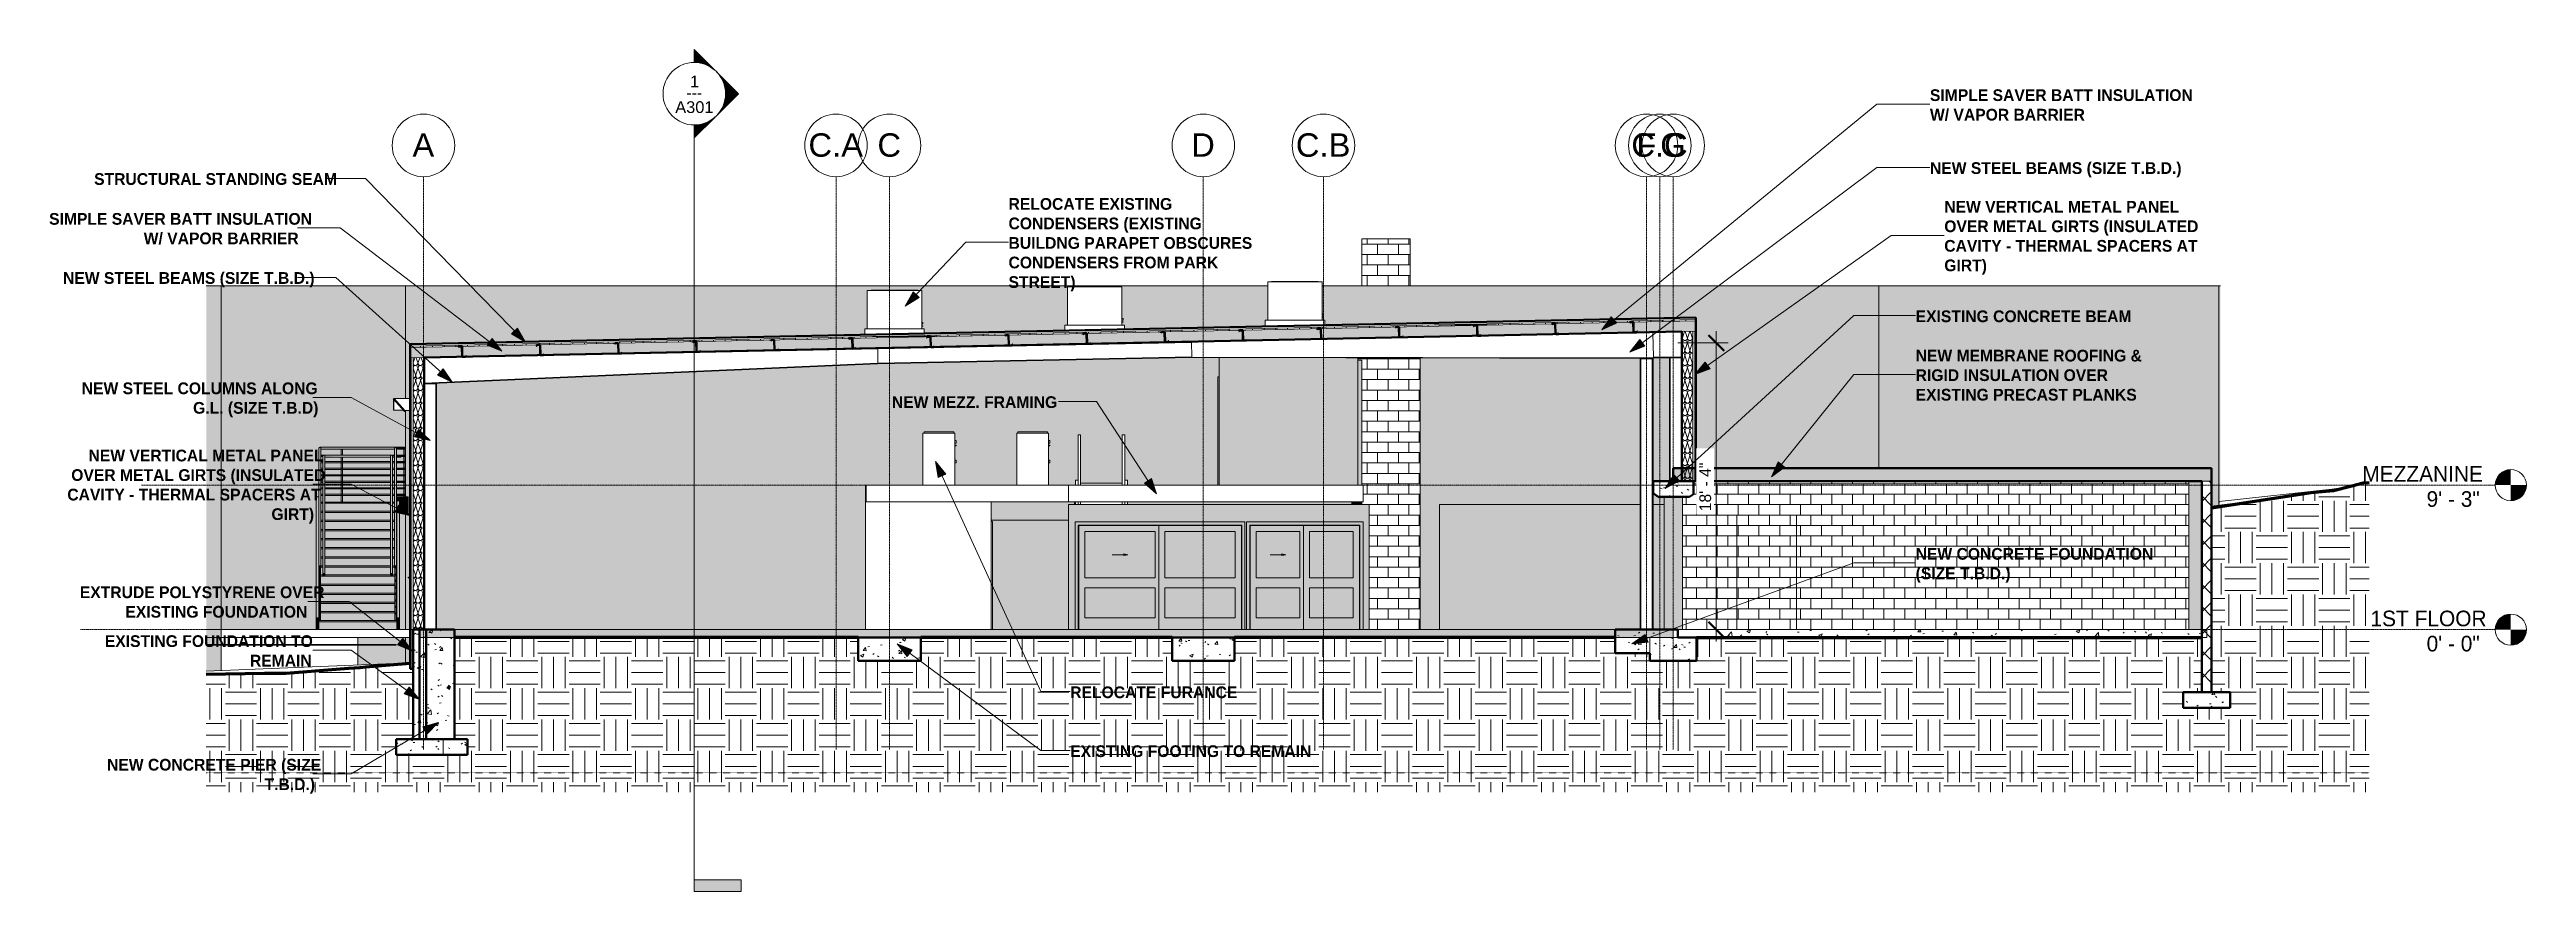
# Model space of a CAD drawing. Header units: inches. Extents: x -12048 to -7950, y -201 to 456.
# Drawn here: x -12048 to -10145, y -201 to 445 of the extents above; entities that cross this region are included whole.
import ezdxf

# ---------------------------------------------------------------- set-up
doc = ezdxf.new("R2010")
doc.units = ezdxf.units.IN
doc.header["$MEASUREMENT"] = 0
doc.linetypes.add('Aligning Line 1_8_', pattern=[0.25, 0.125, -0.125])
doc.linetypes.add('Grid Line 1_2_', pattern=[0.875, 0.5, -0.125, 0.125, -0.125])
for name, color, linetype, lineweight in [('A-ANNO-DIMS', 211, 'Continuous', 9), ('A-ANNO-DIMS-96', 211, 'Continuous', 9), ('A-DETL-GENF', 92, 'Continuous', 13), ('A-DOOR', 31, 'Continuous', 13), ('A-DOOR-FRAM', 31, 'Continuous', 13), ('A-FLOR', 192, 'Continuous', 13), ('A-FLOR-HRAL', 11, 'Continuous', 9), ('A-FLOR-LEVL', 51, 'Continuous', 9), ('A-ROOF', 132, 'Continuous', 13), ('A-ROOF-PATT', 132, 'Continuous', 50), ('A-WALL', 113, 'Continuous', 13), ('A-WALL-PATT', 111, 'Continuous', 13), ('C-BLDG-PADS', 91, 'Continuous', 13), ('C-PRKG', 3, 'Continuous', 13), ('C-TOPO', 7, 'Continuous', 9), ('E-LITE-EQPM', 33, 'Continuous', 9), ('G-ANNO-SYMB', 111, 'Aligning Line 1_8_', 9), ('G-ANNO-TEXT', 231, 'Continuous', 9), ('I-WALL', 2, 'Continuous', 13), ('M-EQPM', 50, 'Continuous', 9), ('S-BEAM', 12, 'Continuous', 13), ('S-COLS', 52, 'Continuous', 13), ('S-FNDN', 32, 'Continuous', 13), ('S-GRID', 1, 'Continuous', 9), ('S-GRID-IDEN', 1, 'Continuous', 9), ('S-STRS', 31, 'Continuous', 9)]:
    doc.layers.add(name, color=color, linetype=linetype, lineweight=lineweight)
doc.styles.add('Arial', font='arial.ttf', dxfattribs={"height": 18})
doc.styles.add('Arial_1', font='arial.ttf', dxfattribs={"height": 9})
doc.styles.add('Century Gothic', font='ufonts.com_century-gothic.ttf', dxfattribs={"height": 12})
doc.styles.add('Century Gothic_1', font='ufonts.com_century-gothic.ttf', dxfattribs={"height": 9})
doc.styles.add('Century Gothic_B', font='GOTHICB.TTF', dxfattribs={"height": 9})
doc.dimstyles.new('OD__1__Tol__', dxfattribs={"dimscale": 12, "dimtxt": 9.397514, "dimasz": 1, "dimexe": 0.75, "dimexo": 0.5, "dimgap": 0.125, "dimtad": 1, "dimdec": 0, "dimzin": 3, "dimdsep": 46, "dimlunit": 4, "dimtxsty": 'Century Gothic_1', "dimblk1": 'OBLIQUE', "dimblk2": 'OBLIQUE', "dimsah": 1, "dimcen": 0.09, "dimdle": 0.75, "dimazin": 0, "dimtfac": 1, "dimtdec": 4, "dimtix": 1, "dimtmove": 0, "dimatfit": 3, "dimfxl": 1, "dimtvp": 1, "dimtfill": 1, "dimfrac": 2, "dimtolj": 1, "dimtzin": 0, "dimarcsym": 2})
pattern_1 = [(0, (-10390.583, 0), (0, 8), []), (90, (-10390.583, 0), (-8, 8), [8, -8])]
pattern_2 = [(50, (-11096.608, 126), (27.5427, -2.4099), [2.88, -31.68]), (355, (-11096.608, 126), (-5.3278, 28.8843), [2.304, -25.344]), (100.451, (-11094.313, 125.8), (22.2153, 26.4739), [2.448, -26.924]), (46.184, (-11096.608, 133.68), (40.9819, -6.3564), [4.32, -47.52]), (96.636, (-11093.193, 133.15), (35.8907, 37.4062), [3.671, -40.386]), (351.184, (-11096.61, 133.68), (35.891, 37.4062), [3.456, -38.016]), (21, (-11092.768, 131.76), (22.92104, -15.4607), [2.88, -31.68]), (326, (-11092.768, 131.76), (9.3435, 27.8457), [2.304, -25.344]), (71.451, (-11090.858, 130.472), (32.2648, 12.3844), [2.448, -26.924]), (37.5, (-11096.608, 126), (0.46686, 12.78271), [1.267, -23.77, 1.267, -24.461, -25.44]), (37.5, (-11096.608, 126), (0.46686, 12.78271), [-50.765, 1.267, -24.173]), (7.5, (-11096.608, 126), (10.1016, 15.1451), [1.267, -13.402, 1.267, -23.194, -9.696]), (7.5, (-11096.608, 126), (10.1016, 15.1451), [-39.13, 1.267, -8.429]), (327.5, (-11105.171, 126), (20.49916, -0.86578), [1.267, -8.333, 1.267, -28.685, -39.744]), (327.5, (-11105.171, 126), (20.49916, -0.86578), [-39.552, 1.267, -38.477]), (317.5, (-11109.011, 126), (22.3948, 3.8443), [1.267, -11.213, 1.267, -18.624, -28.224]), (317.5, (-11109.011, 126), (22.3948, 3.8443), [-32.371, 1.267, -26.957])]
pattern_3 = [(0, (-11043.466, 0), (0, 8), []), (90, (-11043.466, 0), (-8, 8), [8, -8])]
pattern_4 = [(161.57, (-11096.128, 126.48), (-3.8399538, -1.54e-05), [0, -27.322, 3.034, 0]), (18.43, (-11097.088, 126.48), (-3.8399538, 1.54e-05), [0, -27.322, 3.034, 0]), (108.43, (-11096.128, 126.48), (1.919622, -9.6005246), [9.106, -21.25]), (71.57, (-11097.088, 126.48), (1.919622, 9.6005246), [9.106, -21.25])]
pattern_5 = [(0, (-11096.608, 126), (0, 4.798), []), (315, (-11096.608, 126), (4.798427, 0), [6.786, -6.786]), (45, (-11096.608, 126), (4.798427, 0), [6.786, -6.786])]
pattern_6 = [(0, (-11096.608, 126), (24, 24), [24, -24]), (0, (-11096.608, 135), (24, 24), [24, -24]), (0, (-11096.608, 144), (24, 24), [24, -24]), (90, (-11093.608, 147), (-24, 24), [24, -24]), (90, (-11084.608, 147), (-24, 24), [24, -24]), (90, (-11075.608, 147), (-24, 24), [24, -24])]

msp = doc.modelspace()

# ---------------------------------------------------------------- texts
at = {"layer": 'A-FLOR-LEVL', "char_height": 12, "attachment_point": 1, "style": 'Century Gothic'}
for s, insert, width in [('MEZZANINE', (-10271.1, 125.6), 109.989), ('9\' - 3"', (-10221.7, 106.3), 50.904), ('1ST FLOOR', (-10264.8, 14.6), 102.414), ('0\' - 0"', (-10221.7, -4.7), 50.904)]:
    msp.add_mtext(s, dxfattribs=dict(at, insert=insert, width=width))
at = {"layer": 'G-ANNO-SYMB', "linetype": 'Continuous', "char_height": 9, "attachment_point": 1}
for s, insert, width, style in [('1', (-11555.7, 425.4), 8.484, 'Arial_1'), ('A301', (-11567, 405.7), 35.754, 'Arial_1'), ('---', (-11558.4, 416.9), 15.453, 'Century Gothic_1')]:
    msp.add_mtext(s, dxfattribs=dict(at, insert=insert, width=width, style=style))
at = {"layer": 'G-ANNO-TEXT', "char_height": 9, "attachment_point": 1, "style": 'Century Gothic_B'}
for s, insert, width in [('W/ VAPOR BARRIER', (-10603.2, 399.9), 143.016), ('SIMPLE SAVER BATT INSULATION', (-10603.2, 414.9), 231.189), ('STRUCTURAL STANDING SEAM', (-12013.4, 350.5), 216.948), ('NEW STEEL BEAMS (SIZE T.B.D.)', (-10603.2, 358.9), 218.16), ('RELOCATE EXISTING', (-11311, 331.4), 145.743), ('NEW VERTICAL METAL PANEL', (-10592.2, 329.2), 208.767), ('SIMPLE SAVER BATT INSULATION', (-12048, 319.9), 231.189), ('W/ VAPOR BARRIER', (-11975.3, 304.9), 143.016), ('CONDENSERS (EXISTING', (-11311, 316.4), 177.255), ('OVER METAL GIRTS (INSULATED', (-10592.2, 314.2), 224.826), ('CONDENSERS FROM PARK', (-11311, 286.4), 191.799), ('BUILDNG PARAPET OBSCURES', (-11311, 301.4), 216.039), ('CAVITY - THERMAL SPACERS AT', (-10592.2, 299.2), 228.462), ('NEW STEEL BEAMS (SIZE T.B.D.)', (-12037.3, 274.5), 218.16), ('STREET)', (-11311, 271.4), 52.116), ('GIRT)', (-10592.2, 284.2), 38.481), ('EXISTING CONCRETE BEAM', (-10614.2, 245.1), 198.162), ('NEW MEMBRANE ROOFING &', (-10614.2, 214.9), 213.615), ('RIGID INSULATION OVER', (-10614.2, 199.9), 178.467), ('NEW STEEL COLUMNS ALONG', (-12022.9, 189.8), 215.13), ('G.L. (SIZE T.B.D)', (-11937.4, 174.8), 111.504), ('NEW MEZZ. FRAMING', (-11400.6, 179.2), 154.833), ('EXISTING PRECAST PLANKS', (-10614.2, 184.9), 195.435), ('NEW VERTICAL METAL PANEL', (-12017.7, 138.2), 208.767), ('OVER METAL GIRTS (INSULATED', (-12031, 123.2), 224.826), ('CAVITY - THERMAL SPACERS AT', (-12034, 108.2), 228.462), ('GIRT)', (-11877.2, 93.2), 38.481), ('NEW CONCRETE FOUNDATION', (-10614.2, 62.7), 222.099), ('(SIZE T.B.D.)', (-10614.2, 47.7), 83.325), ('EXTRUDE POLYSTYRENE OVER', (-12024.4, 33.2), 212.403), ('EXISTING FOUNDATION', (-11989.4, 18.2), 169.983), ('EXISTING FOUNDATION TO', (-12005.2, -4.3), 193.617), ('REMAIN', (-11893.7, -19.3), 58.479), ('RELOCATE FURANCE', (-11263.6, -43.6), 149.076), ('EXISTING FOOTING TO REMAIN', (-11263.6, -88.8), 225.432), ('NEW CONCRETE PIER (SIZE', (-12003.5, -99.2), 191.496), ('T.B.D.)', (-11882.5, -114.2), 44.844)]:
    msp.add_mtext(s, dxfattribs=dict(at, insert=insert, width=width))
at = {"layer": 'S-GRID-IDEN', "char_height": 18, "attachment_point": 1, "style": 'Arial'}
for s, insert, width in [('A', (-11768.9, 381.1), 20.301), ('C.A', (-11464.7, 381.1), 50.904), ('C', (-11411.7, 381.1), 22.119), ('D', (-11170.7, 381.1), 22.119), ('C.B', (-11090.3, 381.1), 50.904), ('C.C', (-10832.6, 381.1), 52.722), ('F', (-10828.8, 381.1), 18.786), ('G', (-10810.4, 381.1), 23.937)]:
    msp.add_mtext(s, dxfattribs=dict(at, insert=insert, width=width))

# ---------------------------------------------------------------- blocks, each defined once
blk = doc.blocks.new('Conc Beam - Conc Beam-1196117-BUILDING SECTION - NORTH_SOUTH - LOOKING EAST')
at = {"layer": 'S-BEAM', "lineweight": 9}
h = blk.add_hatch(dxfattribs=at)
h.set_pattern_fill('FP_2', color=8, style=0, pattern_type=2)
h.set_pattern_definition(pattern_2)
h.paths.add_polyline_path([(-10787.9, 102), (-10784.9, 104), (-10784.9, 114), (-10815.9, 114), (-10815.9, 104.7), (-10811.9, 102), (-10797.9, 102)], flags=0)
at = {"layer": 'S-BEAM', "lineweight": 50}
for p, q in [((-10784.9, 114), (-10815.9, 114)), ((-10815.9, 114), (-10815.9, 104.7)), ((-10815.9, 104.7), (-10811.9, 102)), ((-10811.9, 102), (-10787.9, 102)), ((-10787.9, 102), (-10784.9, 104)), ((-10784.9, 104), (-10784.9, 114))]:
    blk.add_line(p, q, dxfattribs=at)
blk = doc.blocks.new('Door-Interior-Double-Sliding-2_Panel-Wood - 125_ x 80_-1239573-BUILDING SECTION - NORTH_SOUTH - LOOKING EAST')
at = {"layer": 'A-DETL-GENF'}
blk.add_hatch(color=256, dxfattribs=at).paths.add_polyline_path([(-11222.4, 57), (-11219.4, 57.5), (-11222.4, 58.1)], flags=0)
at = {"layer": 'A-DOOR'}
blk.add_hatch(color=254, dxfattribs=at).paths.add_polyline_path([(-11257.4, 0), (-11257.4, 80.2), (-11131.9, 80.2), (-11131.9, 0), (-11129.4, 0), (-11129.4, 82.7), (-11259.9, 82.7), (-11259.9, 0)], flags=0)
h = blk.add_hatch(color=254, dxfattribs=at)
h.paths.add_polyline_path([(-11252.3, 0), (-11195.6, 0), (-11195.6, 80), (-11257.1, 80), (-11257.1, 0)], flags=0)
h.paths.add_polyline_path([(-11252.3, 9.1), (-11252.4, 9.1), (-11252.4, 32.2), (-11198.4, 32.2), (-11198.4, 9.1), (-11200.3, 9.1)], flags=0)
h.paths.add_polyline_path([(-11252.4, 39.7), (-11252.4, 75.3), (-11198.4, 75.3), (-11198.4, 39.7), (-11252.3, 39.7)], flags=0)
h = blk.add_hatch(color=254, dxfattribs=at)
h.paths.add_polyline_path([(-11195.6, 0), (-11132.1, 0), (-11132.1, 80), (-11195.6, 80), (-11195.6, 44.2)], flags=0)
h.paths.add_polyline_path([(-11190.9, 9.1), (-11190.9, 32.2), (-11136.9, 32.2), (-11136.9, 9.1), (-11148.4, 9.1)], flags=0)
h.paths.add_polyline_path([(-11190.9, 39.7), (-11190.9, 75.3), (-11136.9, 75.3), (-11136.9, 39.7), (-11148.4, 39.7)], flags=0)
h = blk.add_hatch(color=254, dxfattribs=at)
h.paths.add_polyline_path([(-11252.4, 9.1), (-11198.4, 9.1), (-11198.4, 32.2), (-11252.4, 32.2), (-11252.4, 16)], flags=0)
h.paths.add_polyline_path([(-11239.3, 39.7), (-11198.4, 39.7), (-11198.4, 75.3), (-11252.4, 75.3), (-11252.4, 39.7), (-11252.3, 39.7)], flags=0)
h.paths.add_polyline_path([(-11222.4, 57), (-11222.4, 58.1), (-11219.4, 57.5)], flags=0)
h = blk.add_hatch(color=254, dxfattribs=at)
h.paths.add_polyline_path([(-11187.3, 9.1), (-11136.9, 9.1), (-11136.9, 32.2), (-11190.9, 32.2), (-11190.9, 9.1)], flags=0)
h.paths.add_polyline_path([(-11189.8, 39.7), (-11136.9, 39.7), (-11136.9, 75.3), (-11190.9, 75.3), (-11190.9, 39.7)], flags=0)
at = {"layer": 'A-DOOR-FRAM'}
blk.add_hatch(color=254, dxfattribs=at).paths.add_polyline_path([(-11257.1, 0), (-11257.1, 80), (-11132.1, 80), (-11132.1, 0), (-11131.9, 0), (-11131.9, 80.2), (-11257.4, 80.2), (-11257.4, 0)], flags=0)
at = {"layer": 'A-DETL-GENF', "lineweight": 9}
for p, q in [((-11231.4, 57.5), (-11219.4, 57.5)), ((-11222.4, 58.1), (-11219.4, 57.5)), ((-11222.4, 57), (-11222.4, 58.1)), ((-11219.4, 57.5), (-11222.4, 57))]:
    blk.add_line(p, q, dxfattribs=at)
at = {"layer": 'A-DOOR', "lineweight": 9}
for p, q in [((-11259.9, 82.7), (-11259.9, 0)), ((-11129.4, 82.7), (-11259.9, 82.7)), ((-11257.4, 80.2), (-11257.4, 0)), ((-11257.4, 80.2), (-11131.9, 80.2)), ((-11132.1, 80), (-11195.6, 80)), ((-11195.6, 80), (-11195.6, 0)), ((-11132.1, 0), (-11132.1, 80)), ((-11131.9, 80.2), (-11131.9, 0)), ((-11129.4, 0), (-11129.4, 82.7)), ((-11252.4, 39.7), (-11252.4, 75.3)), ((-11252.4, 75.3), (-11198.4, 75.3)), ((-11198.4, 75.3), (-11198.4, 39.7)), ((-11190.9, 39.7), (-11190.9, 75.3)), ((-11190.9, 75.3), (-11136.9, 75.3)), ((-11136.9, 75.3), (-11136.9, 39.7)), ((-11198.4, 39.7), (-11252.4, 39.7)), ((-11136.9, 39.7), (-11190.9, 39.7)), ((-11252.4, 9.1), (-11252.4, 32.2)), ((-11252.4, 32.2), (-11198.4, 32.2)), ((-11198.4, 32.2), (-11198.4, 9.1)), ((-11190.9, 9.1), (-11190.9, 32.2)), ((-11190.9, 32.2), (-11136.9, 32.2)), ((-11136.9, 32.2), (-11136.9, 9.1)), ((-11198.4, 9.1), (-11252.4, 9.1)), ((-11136.9, 9.1), (-11190.9, 9.1))]:
    blk.add_line(p, q, dxfattribs=at)
at = {"layer": 'A-DOOR-FRAM', "lineweight": 9}
for p, q in [((-11257.1, 80), (-11257.1, 0)), ((-11257.1, 80), (-11132.1, 80)), ((-11132.1, 80), (-11132.1, 0))]:
    blk.add_line(p, q, dxfattribs=at)
blk = doc.blocks.new('Door-Interior-Double-Sliding-2_Panel-Wood - 84_ x 80_-1239550-BUILDING SECTION - NORTH_SOUTH - LOOKING EAST')
at = {"layer": 'A-DETL-GENF'}
blk.add_hatch(color=256, dxfattribs=at).paths.add_polyline_path([(-11101, 57), (-11098, 57.5), (-11101, 58.1)], flags=0)
at = {"layer": 'A-DOOR'}
blk.add_hatch(color=254, dxfattribs=at).paths.add_polyline_path([(-11125.7, 0), (-11125.7, 80.2), (-11041.2, 80.2), (-11041.2, 0), (-11038.7, 0), (-11038.7, 82.7), (-11128.2, 82.7), (-11128.2, 0)], flags=0)
h = blk.add_hatch(color=254, dxfattribs=at)
h.paths.add_polyline_path([(-11125.5, 0), (-11084.5, 0), (-11084.5, 80), (-11125.5, 80), (-11125.5, 44.2)], flags=0)
h.paths.add_polyline_path([(-11120.7, 9.1), (-11120.7, 32.2), (-11087.2, 32.2), (-11087.2, 9.1), (-11096.5, 9.1)], flags=0)
h.paths.add_polyline_path([(-11120.7, 39.7), (-11120.7, 75.3), (-11087.2, 75.3), (-11087.2, 39.7), (-11096.5, 39.7)], flags=0)
h = blk.add_hatch(color=254, dxfattribs=at)
h.paths.add_polyline_path([(-11084.5, 0), (-11041.5, 0), (-11041.5, 80), (-11084.5, 80), (-11084.5, 44.2)], flags=0)
h.paths.add_polyline_path([(-11079.7, 9.1), (-11079.7, 32.2), (-11046.2, 32.2), (-11046.2, 9.1)], flags=0)
h.paths.add_polyline_path([(-11079.7, 39.7), (-11079.7, 75.3), (-11046.2, 75.3), (-11046.2, 39.7)], flags=0)
h = blk.add_hatch(color=254, dxfattribs=at)
h.paths.add_polyline_path([(-11096.5, 9.1), (-11087.2, 9.1), (-11087.2, 32.2), (-11120.7, 32.2), (-11120.7, 9.1), (-11117.1, 9.1)], flags=0)
h.paths.add_polyline_path([(-11120.7, 39.7), (-11087.2, 39.7), (-11087.2, 75.3), (-11120.7, 75.3), (-11120.7, 44.2)], flags=0)
h.paths.add_polyline_path([(-11101, 57), (-11101, 58.1), (-11098, 57.5)], flags=0)
h = blk.add_hatch(color=254, dxfattribs=at)
h.paths.add_polyline_path([(-11046.2, 9.1), (-11046.2, 32.2), (-11079.7, 32.2), (-11079.7, 9.1), (-11049.8, 9.1)], flags=0)
h.paths.add_polyline_path([(-11078.6, 39.7), (-11046.2, 39.7), (-11046.2, 75.3), (-11079.7, 75.3), (-11079.7, 39.7)], flags=0)
at = {"layer": 'A-DOOR-FRAM'}
blk.add_hatch(color=254, dxfattribs=at).paths.add_polyline_path([(-11125.5, 0), (-11125.5, 80), (-11041.5, 80), (-11041.5, 0), (-11041.2, 0), (-11041.2, 80.2), (-11125.7, 80.2), (-11125.7, 0)], flags=0)
at = {"layer": 'A-DETL-GENF', "lineweight": 9}
for p, q in [((-11110, 57.5), (-11098, 57.5)), ((-11101, 58.1), (-11098, 57.5)), ((-11101, 57), (-11101, 58.1)), ((-11098, 57.5), (-11101, 57))]:
    blk.add_line(p, q, dxfattribs=at)
at = {"layer": 'A-DOOR', "lineweight": 9}
for p, q in [((-11128.2, 82.7), (-11128.2, 0)), ((-11038.7, 82.7), (-11128.2, 82.7)), ((-11125.7, 80.2), (-11125.7, 0)), ((-11125.7, 80.2), (-11041.2, 80.2)), ((-11041.5, 80), (-11084.5, 80)), ((-11084.5, 80), (-11084.5, 0)), ((-11041.5, 0), (-11041.5, 80)), ((-11041.2, 80.2), (-11041.2, 0)), ((-11038.7, 0), (-11038.7, 82.7)), ((-11120.7, 39.7), (-11120.7, 75.3)), ((-11120.7, 75.3), (-11087.2, 75.3)), ((-11087.2, 75.3), (-11087.2, 39.7)), ((-11079.7, 39.7), (-11079.7, 75.3)), ((-11079.7, 75.3), (-11046.2, 75.3)), ((-11046.2, 75.3), (-11046.2, 39.7)), ((-11087.2, 39.7), (-11120.7, 39.7)), ((-11046.2, 39.7), (-11079.7, 39.7)), ((-11120.7, 9.1), (-11120.7, 32.2)), ((-11120.7, 32.2), (-11087.2, 32.2)), ((-11087.2, 32.2), (-11087.2, 9.1)), ((-11079.7, 9.1), (-11079.7, 32.2)), ((-11079.7, 32.2), (-11046.2, 32.2)), ((-11046.2, 32.2), (-11046.2, 9.1)), ((-11087.2, 9.1), (-11120.7, 9.1)), ((-11046.2, 9.1), (-11079.7, 9.1))]:
    blk.add_line(p, q, dxfattribs=at)
at = {"layer": 'A-DOOR-FRAM', "lineweight": 9}
for p, q in [((-11125.5, 80), (-11125.5, 0)), ((-11125.5, 80), (-11041.5, 80)), ((-11041.5, 80), (-11041.5, 0))]:
    blk.add_line(p, q, dxfattribs=at)
blk = doc.blocks.new('Single-Flush - 30_ x 80_-1225038-BUILDING SECTION - NORTH_SOUTH - LOOKING EAST')
at = {"layer": 'A-DOOR-FRAM'}
blk.add_hatch(color=254, dxfattribs=at).paths.add_polyline_path([(-11149.1, 111), (-11149.1, 194), (-11150.1, 194), (-11150.1, 111)], flags=0)
at = {"layer": 'A-DOOR-FRAM', "lineweight": 9}
for p, q in [((-11150.1, 111), (-11150.1, 194)), ((-11150.1, 194), (-11149.1, 194))]:
    blk.add_line(p, q, dxfattribs=at)
blk = doc.blocks.new('Walls 1 - Walls 1-1277454-BUILDING SECTION - NORTH_SOUTH - LOOKING EAST')
at = {"layer": 'A-ROOF'}
h = blk.add_hatch(color=254, dxfattribs=at)
h.paths.add_polyline_path([(-11927.3, -31.9), (-11915.8, -31.4), (-11915.8, -12), (-11927.3, -12), (-11927.3, -31.1)], flags=0)
h.paths.add_polyline_path([(-11927.3, -11.5), (-11915.8, -11.5), (-11915.8, 264), (-11927.3, 264), (-11927.3, 44.2)], flags=0)
h = blk.add_hatch(color=254, dxfattribs=at)
h.paths.add_polyline_path([(-11810.8, -27.1), (-11774.1, -25.6), (-11774.1, -6), (-11810.8, -6), (-11810.8, -11.5), (-11781.4, -11.5), (-11781.4, -12), (-11810.8, -12), (-11810.8, -25.2)], flags=0)
h.paths.add_polyline_path([(-11774.1, 0), (-11774.1, 90), (-11778.9, 90), (-11778.9, 0)], flags=0)
h.paths.add_polyline_path([(-11842.9, 0), (-11842.9, 102), (-11840.9, 102), (-11840.9, 98), (-11840.7, 98), (-11840.6, 139.4), (-11840.6, 139.6), (-11840.4, 139.8), (-11840.3, 139.9), (-11840.1, 140), (-11839.7, 140), (-11782.6, 140), (-11782.4, 140.1), (-11782.3, 140.1), (-11782.1, 140.1), (-11781.9, 140), (-11775, 140), (-11774.8, 139.9), (-11774.6, 139.8), (-11774.5, 139.6), (-11774.4, 139.4), (-11774.4, 139.2), (-11774.4, 139.1), (-11774.5, 138.9), (-11774.7, 138.6), (-11774.9, 138.5), (-11775, 138.5), (-11774.9, 138.5), (-11774.6, 138.5), (-11774.6, 102), (-11774.1, 102), (-11774.1, 168.3), (-11774.8, 168.3), (-11774.7, 168.3), (-11774.9, 168.2), (-11774.6, 167.8), (-11774.9, 167.5), (-11775.8, 168.4), (-11783.4, 168.4), (-11783.4, 176.8), (-11783.4, 176.9), (-11783.7, 177.2), (-11783.3, 177.6), (-11783, 177.2), (-11782.9, 177.4), (-11783, 177.5), (-11774.1, 177.5), (-11774.1, 264), (-11915.8, 264), (-11915.8, 0), (-11849.4, 0)], flags=0)
h.paths.add_polyline_path([(-11837.7, 98), (-11837.7, 103), (-11839.2, 103), (-11839.2, 98)], flags=0)
h.paths.add_polyline_path([(-11797.5, 98), (-11785.7, 98), (-11785.7, 103), (-11822.6, 103), (-11822.6, 98), (-11810.5, 98)], flags=0)
h.paths.add_polyline_path([(-11823.6, 98), (-11823.6, 103), (-11836.2, 103), (-11836.2, 98)], flags=0)
h.paths.add_polyline_path([(-11784.2, 98), (-11782.7, 98), (-11782.7, 103), (-11784.2, 103), (-11784.2, 98.8)], flags=0)
h.paths.add_polyline_path([(-11780.9, 98), (-11780.9, 102), (-11775.6, 102), (-11775.6, 103), (-11781.2, 103), (-11781.2, 98)], flags=0)
h.paths.add_polyline_path([(-11781.2, 104), (-11775.6, 104), (-11775.6, 108), (-11781.2, 108), (-11781.2, 104.1)], flags=0)
h.paths.add_polyline_path([(-11782.7, 104), (-11782.7, 108), (-11784.2, 108), (-11784.2, 104), (-11782.9, 104)], flags=0)
h.paths.add_polyline_path([(-11822.6, 104), (-11785.7, 104), (-11785.7, 108), (-11822.6, 108), (-11822.6, 107.7)], flags=0)
h.paths.add_polyline_path([(-11837.7, 104), (-11837.7, 108), (-11839.2, 108), (-11839.2, 104)], flags=0)
h.paths.add_polyline_path([(-11823.6, 104), (-11823.6, 108), (-11836.2, 108), (-11836.2, 104)], flags=0)
h.paths.add_polyline_path([(-11782.7, 109), (-11782.7, 113), (-11784.2, 113), (-11784.2, 109), (-11782.9, 109)], flags=0)
h.paths.add_polyline_path([(-11791, 109), (-11785.7, 109), (-11785.7, 113), (-11822.6, 113), (-11822.6, 109), (-11797.5, 109)], flags=0)
h.paths.add_polyline_path([(-11836.2, 109), (-11823.6, 109), (-11823.6, 113), (-11836.2, 113), (-11836.2, 111.2)], flags=0)
h.paths.add_polyline_path([(-11781.2, 109), (-11775.6, 109), (-11775.6, 113), (-11781.2, 113), (-11781.2, 111.2)], flags=0)
h.paths.add_polyline_path([(-11839.2, 109), (-11837.7, 109), (-11837.7, 113), (-11839.2, 113), (-11839.2, 111.2)], flags=0)
h.paths.add_polyline_path([(-11781.2, 114), (-11775.6, 114), (-11775.6, 118), (-11781.2, 118), (-11781.2, 114.7)], flags=0)
h.paths.add_polyline_path([(-11837.7, 114), (-11837.7, 118), (-11839.2, 118), (-11839.2, 114)], flags=0)
h.paths.add_polyline_path([(-11836.2, 114), (-11823.6, 114), (-11823.6, 118), (-11836.2, 118), (-11836.2, 114.7)], flags=0)
h.paths.add_polyline_path([(-11822.6, 114), (-11785.7, 114), (-11785.7, 118), (-11822.6, 118), (-11822.6, 114.7)], flags=0)
h.paths.add_polyline_path([(-11784.2, 114), (-11782.7, 114), (-11782.7, 118), (-11784.2, 118), (-11784.2, 114.7)], flags=0)
h.paths.add_polyline_path([(-11775.6, 119), (-11775.6, 123), (-11781.2, 123), (-11781.2, 119), (-11778, 119)], flags=0)
h.paths.add_polyline_path([(-11784.2, 119), (-11782.7, 119), (-11782.7, 123), (-11784.2, 123), (-11784.2, 121.7)], flags=0)
h.paths.add_polyline_path([(-11822.6, 119), (-11785.7, 119), (-11785.7, 123), (-11822.6, 123), (-11822.6, 121.7)], flags=0)
h.paths.add_polyline_path([(-11837.7, 119), (-11837.7, 123), (-11839.2, 123), (-11839.2, 119)], flags=0)
h.paths.add_polyline_path([(-11836.2, 119), (-11823.6, 119), (-11823.6, 123), (-11836.2, 123), (-11836.2, 121.7)], flags=0)
h.paths.add_polyline_path([(-11786.9, 124), (-11785.7, 124), (-11785.7, 128), (-11822.6, 128), (-11822.6, 124), (-11789.6, 124)], flags=0)
h.paths.add_polyline_path([(-11775.6, 124), (-11775.6, 128), (-11781.2, 128), (-11781.2, 124), (-11778, 124)], flags=0)
h.paths.add_polyline_path([(-11836.2, 124), (-11823.6, 124), (-11823.6, 128), (-11836.2, 128), (-11836.2, 125.3)], flags=0)
h.paths.add_polyline_path([(-11838.9, 124), (-11837.7, 124), (-11837.7, 128), (-11839.2, 128), (-11839.2, 124)], flags=0)
h.paths.add_polyline_path([(-11784.2, 124), (-11782.7, 124), (-11782.7, 128), (-11784.2, 128), (-11784.2, 125.3)], flags=0)
h.paths.add_polyline_path([(-11817, 129), (-11785.7, 129), (-11785.7, 132.5), (-11822.6, 132.5), (-11822.6, 129)], flags=0)
h.paths.add_polyline_path([(-11782.7, 129), (-11782.7, 132.5), (-11784.2, 132.5), (-11784.2, 129)], flags=0)
h.paths.add_polyline_path([(-11838.2, 129), (-11837.7, 129), (-11837.7, 133), (-11839.2, 133), (-11839.2, 129)], flags=0)
h.paths.add_polyline_path([(-11781.2, 129), (-11775.6, 129), (-11775.6, 133), (-11777.4, 133), (-11777.5, 132.9), (-11777.6, 132.7), (-11777.8, 132.6), (-11778, 132.5), (-11778.3, 132.5), (-11781.2, 132.5), (-11781.2, 132.3)], flags=0)
h.paths.add_polyline_path([(-11836.2, 129), (-11823.6, 129), (-11823.6, 132.5), (-11836.2, 132.5), (-11836.2, 132.3)], flags=0)
h.paths.add_polyline_path([(-11836.9, 134), (-11823.6, 134), (-11823.6, 138.5), (-11839.2, 138.5), (-11839.2, 134), (-11837.1, 134)], flags=0)
h.paths.add_polyline_path([(-11778.9, 134), (-11775.6, 134), (-11775.6, 138.5), (-11781.2, 138.5), (-11781.2, 134), (-11779.2, 134)], flags=0)
h.paths.add_polyline_path([(-11800.7, 134), (-11782.7, 134), (-11782.7, 138.5), (-11822.6, 138.5), (-11822.6, 134), (-11804, 134)], flags=0)
for points in [[(-10642.4, 124), (-10642.4, 264), (-10643, 264), (-10643, 124)], [(-10386.8, 94.7), (-10381.4, 95.4), (-10381.4, 264), (-10642.4, 264), (-10642.4, 124), (-10386.8, 124), (-10386.8, 95)], [(-10381.4, 95.4), (-10381.2, 95.4), (-10381.1, 98.4), (-10380.1, 98.5), (-10380.1, 264), (-10381.4, 264), (-10381.4, 98.4)], [(-11323.4, 0), (-11264.9, 0), (-11264.9, 84), (-11324.4, 84), (-11324.4, 83), (-11323.4, 83), (-11323.4, 3.1)]]:
    blk.add_hatch(color=254, dxfattribs=at).paths.add_polyline_path(points, flags=0)
for p, q in [((-11927.3, 264), (-11915.8, 264)), ((-11915.8, 264), (-11774.1, 264)), ((-11915.8, 264), (-11915.8, -11.5)), ((-11774.1, 177.5), (-11774.1, 264)), ((-10643, 264), (-10642.4, 264)), ((-10642.4, 264), (-10381.4, 264)), ((-10642.4, 124), (-10642.4, 264)), ((-10381.4, 264), (-10380.1, 264)), ((-10381.4, 95.4), (-10381.4, 264)), ((-11774.1, 102), (-11774.1, 168.3)), ((-11774.1, 0), (-11774.1, 90)), ((-11915.8, -12), (-11915.8, -31.4)), ((-11774.1, -25.6), (-11774.1, -6))]:
    blk.add_line(p, q, dxfattribs=at)
blk = doc.blocks.new('Z-Girder - Z-Girder-1388197-BUILDING SECTION - NORTH_SOUTH - LOOKING EAST')
at = {"layer": 'S-BEAM', "lineweight": 50}
for p, q in [((-11733.4, 217.4), (-11733.8, 216.8)), ((-11733.8, 216.8), (-11733.7, 216.8)), ((-11733.7, 216.8), (-11733.3, 217.3)), ((-11731, 217.5), (-11733.4, 217.4)), ((-11733.3, 217.3), (-11731, 217.4)), ((-11730.9, 217.3), (-11730.7, 209.6)), ((-11730.6, 209.7), (-11730.8, 217.3)), ((-11728.2, 209.6), (-11730.6, 209.6)), ((-11730.6, 209.5), (-11728.2, 209.5)), ((-11727.8, 210.2), (-11728.2, 209.6)), ((-11728.2, 209.5), (-11727.7, 210.1)), ((-11727.7, 210.1), (-11727.8, 210.2))]:
    blk.add_line(p, q, dxfattribs=at)
for centre, radius, start, end in [((-11731, 217.3), 0.188, 1.1935, 91.1935), ((-11731, 217.3), 0.0782, 1.1935, 89.0708), ((-11730.6, 209.7), 0.188, 186.796, 265.2577), ((-11730.6, 209.7), 0.0782, 181.1935, 268.1511)]:
    blk.add_arc(centre, radius, start, end, dxfattribs=at)
blk = doc.blocks.new('Z-Girder - Z-Girder-1492841-BUILDING SECTION - NORTH_SOUTH - LOOKING EAST')
at = {"layer": 'S-BEAM', "lineweight": 50}
for p, q in [((-11433.4, 223.7), (-11433.9, 223.1)), ((-11433.9, 223.1), (-11433.8, 223)), ((-11433.8, 223), (-11433.4, 223.6)), ((-11431.1, 223.7), (-11433.4, 223.7)), ((-11433.4, 223.6), (-11431, 223.6)), ((-11431, 223.5), (-11430.8, 215.9)), ((-11430.7, 215.9), (-11430.9, 223.5)), ((-11428.3, 215.9), (-11430.6, 215.8)), ((-11430.6, 215.7), (-11428.3, 215.8)), ((-11428.3, 215.8), (-11427.8, 216.4)), ((-11427.9, 216.4), (-11428.3, 215.9)), ((-11427.8, 216.4), (-11427.9, 216.4))]:
    blk.add_line(p, q, dxfattribs=at)
for centre, radius, start, end in [((-11431.1, 223.5), 0.188, 1.1935, 91.1935), ((-11431.1, 223.5), 0.0782, 1.1935, 89.0708), ((-11430.6, 215.9), 0.188, 186.796, 265.2577), ((-11430.6, 215.9), 0.0782, 181.1935, 268.1511)]:
    blk.add_arc(centre, radius, start, end, dxfattribs=at)
blk = doc.blocks.new('Z-Girder - Z-Girder-1492842-BUILDING SECTION - NORTH_SOUTH - LOOKING EAST')
at = {"layer": 'S-BEAM', "lineweight": 50}
for p, q in [((-11013.5, 232.4), (-11014, 231.8)), ((-11014, 231.8), (-11013.9, 231.8)), ((-11013.9, 231.8), (-11013.5, 232.3)), ((-11011.1, 232.5), (-11013.5, 232.4)), ((-11013.5, 232.3), (-11011.1, 232.4)), ((-11011.1, 232.3), (-11010.9, 224.6)), ((-11010.8, 224.7), (-11011, 232.3)), ((-11008.4, 224.6), (-11010.7, 224.6)), ((-11010.7, 224.5), (-11008.3, 224.5)), ((-11008, 225.2), (-11008.4, 224.6)), ((-11008.3, 224.5), (-11007.9, 225.1)), ((-11007.9, 225.1), (-11008, 225.2))]:
    blk.add_line(p, q, dxfattribs=at)
for centre, radius, start, end in [((-11011.1, 232.3), 0.188, 1.1935, 91.1935), ((-11011.1, 232.3), 0.0782, 1.1935, 89.0708), ((-11010.7, 224.7), 0.188, 186.796, 265.2577), ((-11010.7, 224.7), 0.0782, 181.1935, 268.1511)]:
    blk.add_arc(centre, radius, start, end, dxfattribs=at)
blk = doc.blocks.new('Door-Passage-Single-Flush - 36_ x 80_-1396074-BUILDING SECTION - NORTH_SOUTH - LOOKING EAST')
at = {"layer": 'A-DOOR', "lineweight": 9}
for p, q in [((-11770.6, 40.4), (-11771.1, 40.4)), ((-11771.1, 39.6), (-11770.6, 39.6))]:
    blk.add_line(p, q, dxfattribs=at)
at = {"layer": 'A-DOOR', "lineweight": 9, "flags": 128}
for points in [[(-11771.1, 40.4), (-11771.2, 40.4), (-11771.2, 40.4), (-11771.2, 40.4), (-11771.2, 40.4), (-11771.3, 40.4), (-11771.3, 40.4), (-11771.3, 40.4), (-11771.3, 40.4), (-11771.3, 40.4), (-11771.4, 40.4), (-11771.4, 40.4), (-11771.4, 40.4), (-11771.4, 40.4), (-11771.5, 40.4), (-11771.5, 40.4), (-11771.5, 40.4), (-11771.5, 40.4), (-11771.5, 40.4), (-11771.5, 40.4), (-11771.6, 40.4), (-11771.6, 40.4), (-11771.6, 40.4), (-11771.6, 40.4), (-11771.6, 40.4), (-11771.6, 40.4), (-11771.7, 40.4), (-11771.7, 40.4), (-11771.7, 40.4), (-11771.7, 40.4), (-11771.7, 40.4), (-11771.7, 40.4), (-11771.7, 40.4), (-11771.7, 40.4), (-11771.7, 40.4), (-11771.7, 40.4), (-11771.7, 40.4), (-11771.7, 40.4), (-11771.7, 40.4), (-11771.7, 40.4)], [(-11771.7, 39.6), (-11771.7, 39.6), (-11771.7, 39.6), (-11771.7, 39.6), (-11771.7, 39.6), (-11771.7, 39.6), (-11771.7, 39.6), (-11771.7, 39.6), (-11771.7, 39.6), (-11771.7, 39.6), (-11771.7, 39.6), (-11771.7, 39.6), (-11771.7, 39.6), (-11771.7, 39.6), (-11771.6, 39.6), (-11771.6, 39.6), (-11771.6, 39.6), (-11771.6, 39.6), (-11771.6, 39.6), (-11771.6, 39.6), (-11771.6, 39.6), (-11771.5, 39.6), (-11771.5, 39.6), (-11771.5, 39.6), (-11771.5, 39.6), (-11771.5, 39.6), (-11771.4, 39.6), (-11771.4, 39.6), (-11771.4, 39.6), (-11771.4, 39.6), (-11771.4, 39.6), (-11771.3, 39.6), (-11771.3, 39.6), (-11771.3, 39.6), (-11771.3, 39.6), (-11771.2, 39.6), (-11771.2, 39.6), (-11771.2, 39.6), (-11771.2, 39.6), (-11771.1, 39.6), (-11771.1, 39.6)]]:
    blk.add_lwpolyline(points, dxfattribs=at)
at = {"layer": 'A-DOOR', "lineweight": 9}
for start, end in [(150, 180), (180, 210), (82.7725, 90), (270, 277.2275)]:
    blk.add_arc((-11771.7, 40), 0.394, start, end, dxfattribs=at)
blk = doc.blocks.new('Gas Fired Furnace - Direct Vent - 38000 BTUH-1351617-BUILDING SECTION - NORTH_SOUTH - LOOKING EAST')
at = {"layer": 'M-EQPM'}
for p, q in [((-11304.7, 150.9), (-11280.2, 150.9)), ((-11304.7, 111), (-11304.7, 150.9)), ((-11303.9, 151.9), (-11281, 151.9)), ((-11303.9, 150.9), (-11303.9, 151.9)), ((-11281, 150.9), (-11281, 151.9)), ((-11280.2, 111), (-11280.2, 150.9)), ((-11279.2, 145.2), (-11280.2, 145.2)), ((-11280.2, 143.2), (-11279.2, 143.2)), ((-11279.2, 141.7), (-11280.2, 141.7)), ((-11280.2, 141.2), (-11279.2, 141.2)), ((-11279.2, 145.2), (-11279.2, 144.2)), ((-11279.2, 144.2), (-11279.2, 143.2)), ((-11279.2, 141.7), (-11279.2, 141.5)), ((-11279.2, 141.5), (-11279.2, 141.2)), ((-11279.2, 130.2), (-11280.2, 130.2)), ((-11280.2, 128.2), (-11279.2, 128.2)), ((-11279.2, 130.2), (-11279.2, 129.2)), ((-11279.2, 129.2), (-11279.2, 128.2))]:
    blk.add_line(p, q, dxfattribs=at)
blk = doc.blocks.new('Condensing Unit - Air Cooled - DX - 6-10 Tons - 6 Tons-1352867-BUILDING SECTION - NORTH_SOUTH - LOOKING EAST')
at = {"layer": 'M-EQPM'}
for p, q in [((-11265.7, 263.3), (-11265.7, 233.9)), ((-11223.9, 263.3), (-11265.7, 263.3)), ((-11262.8, 263.7), (-11262.8, 263.3)), ((-11262.7, 263.7), (-11251.8, 263.7)), ((-11251.8, 263.7), (-11240.8, 263.7)), ((-11240.8, 263.7), (-11237.8, 263.7)), ((-11240.8, 263.3), (-11240.8, 263.7)), ((-11237.8, 263.7), (-11226.9, 263.7)), ((-11226.8, 263.3), (-11226.8, 263.7)), ((-11223.9, 233.9), (-11223.9, 263.3)), ((-11267.7, 233.9), (-11221.9, 233.9)), ((-11267.7, 229.6), (-11267.7, 233.9)), ((-11222.9, 238.9), (-11223.9, 238.9)), ((-11223.9, 237.7), (-11222.9, 237.7)), ((-11222.9, 236.3), (-11223.9, 236.3)), ((-11223.9, 236), (-11222.9, 236)), ((-11222.9, 238.9), (-11222.9, 238.3)), ((-11222.9, 238.3), (-11222.9, 237.7)), ((-11222.9, 236.3), (-11222.9, 236.1)), ((-11222.9, 236.1), (-11222.9, 236)), ((-11221.9, 230.6), (-11221.9, 233.9))]:
    blk.add_line(p, q, dxfattribs=at)
blk = doc.blocks.new('Condensing Unit - Air Cooled - DX - 6-10 Tons - 6 Tons-V1-BUILDING SECTION - NORTH_SOUTH - LOOKING EAST')
at = {"layer": 'M-EQPM'}
for p, q in [((-11419.5, 260.4), (-11419.5, 231)), ((-11377.7, 260.4), (-11419.5, 260.4)), ((-11416.5, 260.7), (-11416.5, 260.4)), ((-11416.5, 260.7), (-11405.5, 260.7)), ((-11405.5, 260.7), (-11394.6, 260.7)), ((-11394.6, 260.7), (-11391.6, 260.7)), ((-11394.5, 260.4), (-11394.5, 260.7)), ((-11391.6, 260.7), (-11380.7, 260.7)), ((-11380.6, 260.4), (-11380.6, 260.7)), ((-11377.7, 231), (-11377.7, 260.4)), ((-11421.5, 231), (-11375.7, 231)), ((-11421.5, 226.4), (-11421.5, 231)), ((-11376.7, 235.9), (-11377.7, 235.9)), ((-11377.7, 234.8), (-11376.7, 234.8)), ((-11376.7, 233.4), (-11377.7, 233.4)), ((-11377.7, 233), (-11376.7, 233)), ((-11376.7, 235.9), (-11376.7, 235.3)), ((-11376.7, 235.3), (-11376.7, 234.8)), ((-11376.7, 233.4), (-11376.7, 233.2)), ((-11376.7, 233.2), (-11376.7, 233)), ((-11375.7, 227.4), (-11375.7, 231))]:
    blk.add_line(p, q, dxfattribs=at)
blk = doc.blocks.new('Condensing Unit - Air Cooled - DX - 6-10 Tons - 6 Tons-V2-BUILDING SECTION - NORTH_SOUTH - LOOKING EAST')
at = {"layer": 'M-EQPM'}
for p, q in [((-11111.9, 267), (-11111.9, 237.6)), ((-11070.1, 267), (-11111.9, 267)), ((-11109, 267.4), (-11109, 267)), ((-11108.9, 267.4), (-11098, 267.4)), ((-11098, 267.4), (-11087.1, 267.4)), ((-11087.1, 267.4), (-11084.1, 267.4)), ((-11087, 267), (-11087, 267.4)), ((-11084.1, 267.4), (-11073.1, 267.4)), ((-11073.1, 267), (-11073.1, 267.4)), ((-11070.1, 237.6), (-11070.1, 267)), ((-11113.9, 237.6), (-11068.1, 237.6)), ((-11113.9, 233), (-11113.9, 237.6)), ((-11103.1, 233), (-11113.9, 233)), ((-11069.1, 242.6), (-11070.1, 242.6)), ((-11070.1, 241.5), (-11069.1, 241.5)), ((-11069.1, 240), (-11070.1, 240)), ((-11070.1, 239.7), (-11069.1, 239.7)), ((-11069.1, 242.6), (-11069.1, 242)), ((-11069.1, 242), (-11069.1, 241.5)), ((-11069.1, 240), (-11069.1, 239.9)), ((-11069.1, 239.9), (-11069.1, 239.7)), ((-11068.1, 233.8), (-11068.1, 237.6))]:
    blk.add_line(p, q, dxfattribs=at)
blk = doc.blocks.new('W-Wide Flange - W12X45-1379053-BUILDING SECTION - NORTH_SOUTH - LOOKING EAST')
at = {"layer": 'S-BEAM', "lineweight": 9}
for p, q in [((-11170.5, 220.6), (-11411.5, 215.5)), ((-11411.5, 215.5), (-11411.5, 216.1)), ((-11411.3, 205.4), (-11411.5, 214.7)), ((-11411.3, 204.6), (-11170.3, 209.6)), ((-11170.5, 221.1), (-11170.5, 220.6)), ((-11170.5, 220.6), (-11170.5, 219.8)), ((-11170.5, 219.8), (-11170.3, 210.4)), ((-11170.3, 210.4), (-11170.3, 209.6)), ((-11170.3, 209.6), (-11170.3, 209)), ((-11170.3, 209), (-11411.3, 204)), ((-11411.3, 204.6), (-11411.3, 205.4)), ((-11411.3, 204), (-11411.3, 204.6))]:
    blk.add_line(p, q, dxfattribs=at)
blk = doc.blocks.new('Top Rail Type - Top Rail_Internal_-1377795-BUILDING SECTION - NORTH_SOUTH - LOOKING EAST')
at = {"layer": 'A-FLOR-HRAL'}
for p, q in [((-11223.6, 149.5), (-11221.6, 149.5)), ((-11223.6, 111), (-11223.6, 149.5)), ((-11221.6, 149.5), (-11221.6, 111)), ((-11223.6, 96), (-11223.6, 98.3)), ((-11221.6, 98.3), (-11221.6, 96))]:
    blk.add_line(p, q, dxfattribs=at)
blk = doc.blocks.new('Top Rail Type - Top Rail_Internal_-1377806-BUILDING SECTION - NORTH_SOUTH - LOOKING EAST')
at = {"layer": 'A-FLOR-HRAL'}
for p, q in [((-11257.6, 149.5), (-11255.6, 149.5)), ((-11257.6, 111), (-11257.6, 149.5)), ((-11255.6, 149.5), (-11255.6, 111)), ((-11257.6, 96), (-11257.6, 98.2)), ((-11255.6, 98.2), (-11255.6, 96))]:
    blk.add_line(p, q, dxfattribs=at)
blk = doc.blocks.new('Railing - 1_-1447362-BUILDING SECTION - NORTH_SOUTH - LOOKING EAST')
at = {"layer": 'A-FLOR-HRAL'}
h = blk.add_hatch(color=7, dxfattribs=at)
h.paths.add_polyline_path([(-11823.6, 98), (-11823.1, 98), (-11823.2, 103.4), (-11823.2, 103.4), (-11823.5, 103.1), (-11823.6, 103), (-11823.6, 100.6)], flags=0)
h.paths.add_polyline_path([(-11823.1, 103.5), (-11823.1, 108.5), (-11823.2, 108.4), (-11823.5, 108.1), (-11823.6, 108), (-11823.6, 104), (-11823.5, 103.9), (-11823.4, 103.7), (-11823.2, 103.6)], flags=0)
h.paths.add_polyline_path([(-11823.1, 108.5), (-11823.1, 113.5), (-11823.2, 113.4), (-11823.5, 113.1), (-11823.6, 113), (-11823.6, 109), (-11823.5, 108.9), (-11823.4, 108.8), (-11823.2, 108.6)], flags=0)
h.paths.add_polyline_path([(-11823.1, 113.5), (-11823.1, 118.5), (-11823.3, 118.3), (-11823.5, 118.1), (-11823.6, 118), (-11823.6, 114), (-11823.5, 113.9), (-11823.4, 113.7), (-11823.2, 113.6)], flags=0)
h.paths.add_polyline_path([(-11823.1, 118.5), (-11823.1, 123.5), (-11823.2, 123.4), (-11823.5, 123.1), (-11823.6, 123), (-11823.6, 119), (-11823.5, 118.9), (-11823.4, 118.7), (-11823.2, 118.6)], flags=0)
h.paths.add_polyline_path([(-11823.1, 123.5), (-11823.1, 128.5), (-11823.2, 128.4), (-11823.5, 128.1), (-11823.6, 128), (-11823.6, 124), (-11823.5, 123.9), (-11823.3, 123.7), (-11823.2, 123.6)], flags=0)
h.paths.add_polyline_path([(-11823.1, 128.5), (-11823.1, 132.5), (-11823.6, 132.5), (-11823.6, 129), (-11823.5, 128.9), (-11823.3, 128.7), (-11823.2, 128.6)], flags=0)
h.paths.add_polyline_path([(-11823.6, 134), (-11823.1, 134), (-11823.1, 138.5), (-11823.6, 138.5), (-11823.6, 134)], flags=0)
h = blk.add_hatch(color=7, dxfattribs=at)
h.paths.add_polyline_path([(-11822.9, 98), (-11822.6, 98), (-11822.7, 103), (-11822.8, 103.1), (-11822.9, 103.3), (-11823.1, 103.4), (-11823.1, 103.4), (-11823.1, 98)], flags=0)
h.paths.add_polyline_path([(-11823.1, 103.5), (-11823.1, 103.6), (-11822.8, 103.9), (-11822.6, 104), (-11822.7, 108), (-11822.8, 108.1), (-11823, 108.3), (-11823.1, 108.4), (-11823.1, 108.4), (-11823.1, 103.6)], flags=0)
h.paths.add_polyline_path([(-11823.1, 108.5), (-11823.1, 108.6), (-11822.8, 108.9), (-11822.6, 109), (-11822.7, 113), (-11822.8, 113.1), (-11823, 113.3), (-11823.1, 113.4), (-11823.1, 113.4), (-11823.1, 108.6)], flags=0)
h.paths.add_polyline_path([(-11823.1, 113.5), (-11823.1, 113.6), (-11822.8, 113.9), (-11822.6, 114), (-11822.7, 118), (-11822.8, 118.1), (-11822.9, 118.2), (-11823.1, 118.4), (-11823.1, 118.4), (-11823.1, 113.6)], flags=0)
h.paths.add_polyline_path([(-11823.1, 118.5), (-11823, 118.7), (-11822.8, 118.9), (-11822.6, 119), (-11822.7, 123), (-11822.8, 123.1), (-11822.9, 123.2), (-11823.1, 123.4), (-11823.1, 123.4), (-11823.1, 118.6)], flags=0)
h.paths.add_polyline_path([(-11823.1, 123.5), (-11823.1, 123.6), (-11822.8, 123.9), (-11822.6, 124), (-11822.7, 128), (-11822.8, 128.1), (-11822.9, 128.2), (-11823.1, 128.4), (-11823.1, 128.4), (-11823.1, 123.6)], flags=0)
h.paths.add_polyline_path([(-11823.1, 128.5), (-11823.1, 128.6), (-11822.8, 128.9), (-11822.6, 129), (-11822.6, 132.5), (-11823.1, 132.5), (-11823.1, 128.8)], flags=0)
h.paths.add_polyline_path([(-11822.9, 134), (-11822.6, 134), (-11822.6, 138.5), (-11823.1, 138.5), (-11823.1, 134), (-11822.9, 134)], flags=0)
for p, q in [((-11823.6, 138.5), (-11823.6, 134)), ((-11823.1, 138.5), (-11823.6, 138.5)), ((-11822.6, 138.5), (-11823.1, 138.5)), ((-11822.6, 134), (-11822.6, 138.5)), ((-11823.6, 132.5), (-11823.6, 98)), ((-11822.6, 98), (-11822.6, 132.5))]:
    blk.add_line(p, q, dxfattribs=at)
blk = doc.blocks.new('Railing - 1_-V3-BUILDING SECTION - NORTH_SOUTH - LOOKING EAST')
at = {"layer": 'A-FLOR-HRAL'}
h = blk.add_hatch(color=7, dxfattribs=at)
h.paths.add_polyline_path([(-11775.6, 103.5), (-11775.6, 103.7), (-11775.5, 103.9), (-11775.3, 104), (-11775.1, 104), (-11775.1, 108), (-11775.3, 108), (-11775.5, 108.1), (-11775.6, 108.4), (-11775.6, 108.2), (-11775.6, 103.6)], flags=0)
h.paths.add_polyline_path([(-11775.1, 102), (-11775.2, 103), (-11775.3, 103), (-11775.5, 103.1), (-11775.6, 103.4), (-11775.6, 103.2), (-11775.6, 102), (-11775.2, 102)], flags=0)
h.paths.add_polyline_path([(-11775.6, 108.5), (-11775.6, 108.7), (-11775.4, 108.9), (-11775.2, 109), (-11775.1, 109), (-11775.1, 113), (-11775.3, 113), (-11775.5, 113.1), (-11775.6, 113.4), (-11775.6, 113.2), (-11775.6, 108.6)], flags=0)
h.paths.add_polyline_path([(-11775.6, 113.5), (-11775.6, 113.7), (-11775.5, 113.9), (-11775.2, 114), (-11775.1, 114), (-11775.1, 118), (-11775.3, 118), (-11775.5, 118.1), (-11775.6, 118.4), (-11775.6, 118.2), (-11775.6, 113.6)], flags=0)
h.paths.add_polyline_path([(-11775.6, 118.5), (-11775.6, 118.7), (-11775.5, 118.9), (-11775.3, 119), (-11775.1, 119), (-11775.1, 123), (-11775.3, 123), (-11775.5, 123.2), (-11775.6, 123.4), (-11775.6, 123.2), (-11775.6, 118.6)], flags=0)
h.paths.add_polyline_path([(-11775.6, 123.5), (-11775.6, 123.7), (-11775.5, 123.9), (-11775.3, 124), (-11775.1, 124), (-11775.1, 128), (-11775.3, 128), (-11775.5, 128.2), (-11775.6, 128.4), (-11775.6, 128.2), (-11775.6, 123.6)], flags=0)
h.paths.add_polyline_path([(-11775.6, 128.5), (-11775.6, 128.7), (-11775.5, 128.9), (-11775.3, 129), (-11775.1, 129), (-11775.1, 133), (-11775.3, 133), (-11775.5, 133.1), (-11775.6, 133.4), (-11775.6, 133.2), (-11775.6, 128.6)], flags=0)
h.paths.add_polyline_path([(-11775.6, 133.5), (-11775.6, 133.7), (-11775.5, 133.9), (-11775.3, 134), (-11775.1, 134), (-11775.1, 138.5), (-11775.6, 138.5), (-11775.6, 133.6)], flags=0)
h = blk.add_hatch(color=7, dxfattribs=at)
h.paths.add_polyline_path([(-11774.6, 123.5), (-11774.7, 128.4), (-11774.8, 128.1), (-11775.1, 128), (-11775.1, 128), (-11775.1, 124), (-11775, 124), (-11774.8, 123.8), (-11774.7, 123.6)], flags=0)
h.paths.add_polyline_path([(-11774.6, 118.5), (-11774.7, 123.3), (-11774.8, 123.1), (-11775, 123), (-11775.1, 123), (-11775.1, 119), (-11775, 119), (-11774.8, 118.8), (-11774.7, 118.6)], flags=0)
h.paths.add_polyline_path([(-11774.6, 113.5), (-11774.7, 118.3), (-11774.8, 118.1), (-11775, 118), (-11775.1, 118), (-11775.1, 114), (-11775, 114), (-11774.8, 113.8), (-11774.7, 113.6)], flags=0)
h.paths.add_polyline_path([(-11774.6, 108.5), (-11774.7, 113.4), (-11774.8, 113.1), (-11775, 113), (-11775.1, 113), (-11775.1, 109), (-11775, 109), (-11774.8, 108.8), (-11774.7, 108.6)], flags=0)
h.paths.add_polyline_path([(-11774.6, 103.5), (-11774.7, 108.4), (-11774.8, 108.1), (-11775, 108), (-11775.1, 108), (-11775.1, 104), (-11775, 104), (-11774.8, 103.8), (-11774.7, 103.6)], flags=0)
h.paths.add_polyline_path([(-11775.1, 102), (-11774.6, 102), (-11774.7, 103.4), (-11774.8, 103.1), (-11775, 103), (-11775.1, 103)], flags=0)
h.paths.add_polyline_path([(-11774.6, 128.5), (-11774.7, 133.4), (-11774.8, 133.1), (-11775, 133), (-11775.1, 133), (-11775.1, 129), (-11775, 129), (-11774.8, 128.8), (-11774.7, 128.6)], flags=0)
h.paths.add_polyline_path([(-11774.6, 133.5), (-11774.6, 138.5), (-11775.1, 138.5), (-11775.1, 134), (-11775, 134), (-11774.8, 133.8), (-11774.7, 133.6)], flags=0)
for p, q in [((-11775.6, 138.5), (-11775.6, 102)), ((-11775.1, 138.5), (-11775.6, 138.5)), ((-11774.6, 138.5), (-11775.1, 138.5)), ((-11774.6, 102), (-11774.6, 138.5))]:
    blk.add_line(p, q, dxfattribs=at)
blk = doc.blocks.new('Railing - 1_-1447358-BUILDING SECTION - NORTH_SOUTH - LOOKING EAST')
at = {"layer": 'A-FLOR-HRAL'}
h = blk.add_hatch(color=7, dxfattribs=at)
h.paths.add_polyline_path([(-11839.7, 7), (-11839.4, 7), (-11839.4, 12.3), (-11839.6, 12), (-11839.8, 11.9), (-11839.9, 11.9), (-11839.9, 13), (-11839.6, 13), (-11839.5, 12.9), (-11839.4, 12.8), (-11839.4, 12.7), (-11839.4, 17.3), (-11839.6, 17), (-11839.8, 16.9), (-11840.1, 16.9), (-11840.3, 17), (-11840.4, 17.3), (-11840.4, 17.3), (-11840.4, 12.8), (-11840, 13), (-11839.9, 13), (-11839.9, 11.9), (-11840, 11.9), (-11840.3, 12), (-11840.4, 12.3), (-11840.4, 12.3), (-11840.4, 7), (-11839.9, 7)], flags=0)
h.paths.add_polyline_path([(-11839.4, 17.7), (-11839.4, 22.3), (-11839.6, 22), (-11839.8, 21.9), (-11840.1, 21.9), (-11840.3, 22), (-11840.4, 22.3), (-11840.4, 22.1), (-11840.4, 17.8), (-11840, 18), (-11839.7, 18), (-11839.5, 17.9), (-11839.4, 17.8)], flags=0)
h.paths.add_polyline_path([(-11839.4, 22.7), (-11839.4, 27.2), (-11839.6, 27), (-11839.8, 26.9), (-11840.1, 26.9), (-11840.3, 27), (-11840.4, 27.3), (-11840.4, 27.1), (-11840.4, 22.8), (-11840, 23), (-11839.7, 23), (-11839.4, 22.8)], flags=0)
h.paths.add_polyline_path([(-11839.4, 27.7), (-11839.4, 32.2), (-11839.6, 32), (-11839.8, 31.9), (-11840.1, 31.9), (-11840.3, 32), (-11840.4, 32.3), (-11840.4, 32.1), (-11840.4, 27.8), (-11840, 28), (-11839.7, 28), (-11839.4, 27.8)], flags=0)
h.paths.add_polyline_path([(-11839.4, 32.7), (-11839.5, 37.2), (-11839.6, 37), (-11839.8, 36.9), (-11840.1, 36.9), (-11840.3, 37), (-11840.4, 37.3), (-11840.4, 37.1), (-11840.4, 32.8), (-11840, 33), (-11839.7, 33), (-11839.4, 32.8)], flags=0)
h.paths.add_polyline_path([(-11839.4, 37.7), (-11839.5, 42.2), (-11839.6, 42), (-11839.8, 41.9), (-11840, 41.9), (-11840.3, 42), (-11840.4, 42.3), (-11840.4, 42.1), (-11840.4, 37.8), (-11840, 38), (-11839.7, 38), (-11839.4, 37.8)], flags=0)
h.paths.add_polyline_path([(-11839.4, 42.7), (-11839.5, 47.5), (-11839.5, 47.4), (-11839.7, 47.3), (-11840, 47.3), (-11840.3, 47.4), (-11840.4, 47.5), (-11840.4, 42.8), (-11840, 43), (-11839.7, 43), (-11839.4, 42.8)], flags=0)
blk.add_hatch(color=7, dxfattribs=at).paths.add_polyline_path([(-11839.7, 47.3), (-11839.5, 47.4), (-11839.7, 47.3)], flags=0)
for p, q in [((-11840.4, 47.6), (-11840.4, 7)), ((-11839.4, 7), (-11839.4, 47.6)), ((-11840.4, 7), (-11839.4, 7))]:
    blk.add_line(p, q, dxfattribs=at)
at = {"layer": 'A-FLOR-HRAL', "flags": 128}
for points in [[(-11840, 47.3), (-11840, 47.3), (-11840.2, 47.3), (-11840.4, 47.4)], [(-11839.5, 47.4), (-11839.6, 47.3), (-11839.8, 47.3), (-11839.9, 47.3)]]:
    blk.add_lwpolyline(points, dxfattribs=at)
blk = doc.blocks.new('Railing - 1_-1447356-BUILDING SECTION - NORTH_SOUTH - LOOKING EAST')
at = {"layer": 'A-FLOR-HRAL'}
h = blk.add_hatch(color=7, dxfattribs=at)
h.paths.add_polyline_path([(-11781.7, 7), (-11781.4, 7), (-11781.4, 12.3), (-11781.6, 12), (-11781.8, 11.9), (-11781.9, 11.9), (-11781.9, 13), (-11781.7, 13), (-11781.5, 12.9), (-11781.4, 12.8), (-11781.4, 12.7), (-11781.4, 17.3), (-11781.6, 17), (-11781.8, 16.9), (-11782.1, 16.9), (-11782.3, 17), (-11782.4, 17.3), (-11782.4, 17.3), (-11782.4, 12.8), (-11782, 13), (-11781.9, 13), (-11781.9, 11.9), (-11782, 11.9), (-11782.3, 12), (-11782.4, 12.3), (-11782.4, 12.3), (-11782.4, 7), (-11781.9, 7)], flags=0)
h.paths.add_polyline_path([(-11782.4, 17.7), (-11782.4, 17.9), (-11782.2, 18), (-11781.8, 18), (-11781.5, 17.9), (-11781.4, 17.8), (-11781.4, 22.3), (-11781.6, 22), (-11781.8, 21.9), (-11782.1, 21.9), (-11782.3, 22), (-11782.4, 22.3), (-11782.4, 22.1), (-11782.4, 17.8)], flags=0)
h.paths.add_polyline_path([(-11782.4, 22.7), (-11782.4, 22.9), (-11782.2, 23), (-11781.8, 23), (-11781.5, 22.9), (-11781.4, 22.8), (-11781.4, 27.2), (-11781.6, 27), (-11781.8, 26.9), (-11782.1, 26.9), (-11782.3, 27), (-11782.4, 27.3), (-11782.4, 27.1), (-11782.4, 22.8)], flags=0)
h.paths.add_polyline_path([(-11782.4, 27.7), (-11782.4, 27.9), (-11782.2, 28), (-11781.8, 28), (-11781.7, 28), (-11781.4, 27.8), (-11781.4, 27.8), (-11781.4, 32.2), (-11781.6, 32), (-11781.8, 31.9), (-11782.1, 31.9), (-11782.3, 32), (-11782.4, 32.3), (-11782.4, 32.1), (-11782.4, 27.8)], flags=0)
h.paths.add_polyline_path([(-11782.4, 32.7), (-11782.4, 32.9), (-11782.2, 33), (-11781.8, 33), (-11781.7, 33), (-11781.4, 32.8), (-11781.4, 32.8), (-11781.5, 37.2), (-11781.6, 37), (-11781.8, 36.9), (-11782.1, 36.9), (-11782.3, 37), (-11782.4, 37.3), (-11782.4, 37.1), (-11782.4, 32.8)], flags=0)
h.paths.add_polyline_path([(-11781.4, 37.7), (-11781.5, 42.2), (-11781.6, 42), (-11781.8, 41.9), (-11782, 41.9), (-11782.3, 42), (-11782.4, 42.3), (-11782.4, 42.1), (-11782.4, 37.8), (-11782, 38), (-11781.7, 38), (-11781.4, 37.8)], flags=0)
h.paths.add_polyline_path([(-11781.4, 42.7), (-11781.5, 47.5), (-11781.5, 47.4), (-11781.7, 47.3), (-11782, 47.3), (-11782.3, 47.4), (-11782.4, 47.5), (-11782.4, 42.8), (-11782, 43), (-11781.7, 43), (-11781.4, 42.8)], flags=0)
blk.add_hatch(color=7, dxfattribs=at).paths.add_polyline_path([(-11781.7, 47.3), (-11781.5, 47.4), (-11781.7, 47.3)], flags=0)
for p, q in [((-11782.4, 47.6), (-11782.4, 7)), ((-11781.4, 7), (-11781.4, 47.6)), ((-11782.4, 7), (-11781.4, 7))]:
    blk.add_line(p, q, dxfattribs=at)
at = {"layer": 'A-FLOR-HRAL', "flags": 128}
for points in [[(-11782, 47.3), (-11782, 47.3), (-11782.2, 47.3), (-11782.4, 47.4)], [(-11781.5, 47.4), (-11781.6, 47.3), (-11781.8, 47.3), (-11781.9, 47.3)]]:
    blk.add_lwpolyline(points, dxfattribs=at)
blk = doc.blocks.new('Railing - Railing-1447301-BUILDING SECTION - NORTH_SOUTH - LOOKING EAST')
at = {"layer": 'A-FLOR-HRAL'}
for points in [[(-11838.3, 133.5), (-11837.6, 133.5), (-11837.5, 133.8), (-11837.4, 133.9), (-11837.2, 133.9), (-11837, 134), (-11837.1, 134), (-11839.2, 134), (-11839.2, 133.5)], [(-11837.7, 133), (-11837.6, 133.4), (-11837.6, 133.5), (-11839.2, 133.5), (-11839.2, 133), (-11837.7, 133)], [(-11781.2, 133.5), (-11775.6, 133.5), (-11775.6, 134), (-11781.2, 134), (-11781.2, 133.5)], [(-11775.6, 133), (-11775.6, 133.5), (-11781.2, 133.5), (-11781.2, 133), (-11778, 133)], [(-11775.3, 133), (-11775, 133), (-11774.8, 133.2), (-11774.7, 133.4), (-11774.7, 133.6), (-11774.8, 133.9), (-11775, 134), (-11775.3, 134), (-11775.5, 133.9), (-11775.6, 133.6), (-11775.6, 133.4), (-11775.5, 133.1)], [(-11781.2, 128.5), (-11775.6, 128.5), (-11775.6, 129), (-11781.2, 129), (-11781.2, 128.5)], [(-11778, 128), (-11775.6, 128), (-11775.6, 128.5), (-11781.2, 128.5), (-11781.2, 128), (-11779.6, 128)], [(-11781.2, 123.5), (-11775.6, 123.5), (-11775.6, 124), (-11781.2, 124), (-11781.2, 123.5)], [(-11778, 123), (-11775.6, 123), (-11775.6, 123.5), (-11781.2, 123.5), (-11781.2, 123), (-11778.9, 123)], [(-11778.3, 118.5), (-11775.6, 118.5), (-11775.6, 119), (-11781.2, 119), (-11781.2, 118.5)], [(-11775.6, 118), (-11775.6, 118.5), (-11781.2, 118.5), (-11781.2, 118), (-11778, 118)], [(-11775.3, 128), (-11775, 128), (-11774.8, 128.2), (-11774.7, 128.4), (-11774.7, 128.6), (-11774.8, 128.9), (-11775, 129), (-11775.3, 129), (-11775.5, 128.8), (-11775.6, 128.6), (-11775.6, 128.4), (-11775.5, 128.1)], [(-11775, 123), (-11774.8, 123.2), (-11774.7, 123.4), (-11774.7, 123.6), (-11774.8, 123.9), (-11775, 124), (-11775.3, 124), (-11775.5, 123.9), (-11775.6, 123.6), (-11775.6, 123.4), (-11775.5, 123.1), (-11775.3, 123)], [(-11775.3, 118), (-11775, 118), (-11774.8, 118.2), (-11774.7, 118.4), (-11774.7, 118.6), (-11774.8, 118.9), (-11775, 119), (-11775.3, 119), (-11775.5, 118.9), (-11775.6, 118.6), (-11775.6, 118.4), (-11775.5, 118.1)], [(-11781.2, 113.5), (-11775.6, 113.5), (-11775.6, 114), (-11781.2, 114), (-11781.2, 113.5)], [(-11781.2, 113), (-11775.6, 113), (-11775.6, 113.5), (-11781.2, 113.5), (-11781.2, 113)], [(-11781.2, 108.5), (-11775.6, 108.5), (-11775.6, 109), (-11781.2, 109), (-11781.2, 108.5)], [(-11778, 108), (-11775.6, 108), (-11775.6, 108.5), (-11781.2, 108.5), (-11781.2, 108)], [(-11781.2, 103.5), (-11775.6, 103.5), (-11775.6, 104), (-11781.2, 104), (-11781.2, 103.5)], [(-11778, 103), (-11775.6, 103), (-11775.6, 103.5), (-11781.2, 103.5), (-11781.2, 103)], [(-11775.3, 113), (-11775, 113), (-11774.8, 113.2), (-11774.7, 113.4), (-11774.7, 113.6), (-11774.8, 113.9), (-11775, 114), (-11775.3, 114), (-11775.5, 113.9), (-11775.6, 113.6), (-11775.6, 113.4), (-11775.5, 113.1)], [(-11775.3, 108), (-11775, 108), (-11774.8, 108.2), (-11774.7, 108.4), (-11774.7, 108.6), (-11774.8, 108.9), (-11775, 109), (-11775.3, 109), (-11775.5, 108.9), (-11775.6, 108.6), (-11775.6, 108.4), (-11775.5, 108.1)], [(-11775.3, 103), (-11775, 103), (-11774.8, 103.2), (-11774.7, 103.4), (-11774.7, 103.6), (-11774.8, 103.9), (-11775, 104), (-11775.3, 104), (-11775.5, 103.9), (-11775.6, 103.6), (-11775.6, 103.4), (-11775.5, 103.1)], [(-11840, 41.9), (-11839.8, 41.9), (-11839.6, 42), (-11839.4, 42.3), (-11839.4, 42.6), (-11839.6, 42.8), (-11839.8, 43), (-11840, 43), (-11840.3, 42.8), (-11840.4, 42.6), (-11840.4, 42.3), (-11840.3, 42), (-11840.2, 41.9)], [(-11781.8, 41.9), (-11781.6, 42), (-11781.4, 42.3), (-11781.4, 42.6), (-11781.6, 42.8), (-11781.8, 43), (-11782, 43), (-11782.3, 42.8), (-11782.4, 42.6), (-11782.4, 42.3), (-11782.3, 42), (-11782, 41.9)], [(-11781.4, 42.4), (-11781.5, 42.8), (-11781.8, 43), (-11782.2, 43), (-11782.4, 42.8), (-11782.4, 42.5), (-11782.4, 42.6), (-11782.3, 42.8), (-11782, 43), (-11781.8, 43), (-11781.6, 42.8), (-11781.4, 42.6), (-11781.4, 42.5)], [(-11839.8, 36.9), (-11839.6, 37), (-11839.4, 37.3), (-11839.4, 37.6), (-11839.6, 37.8), (-11839.8, 38), (-11840, 38), (-11840.3, 37.8), (-11840.4, 37.6), (-11840.4, 37.3), (-11840.3, 37), (-11840, 36.9)], [(-11840.4, 37.4), (-11840.4, 37.7), (-11840.2, 37.9), (-11839.9, 38), (-11839.7, 37.9), (-11839.5, 37.7), (-11839.4, 37.4), (-11839.5, 37.8), (-11839.8, 38), (-11840.2, 38), (-11840.4, 37.8), (-11840.4, 37.7)], [(-11840, 31.9), (-11839.8, 31.9), (-11839.6, 32), (-11839.4, 32.3), (-11839.4, 32.6), (-11839.6, 32.8), (-11839.8, 33), (-11840, 33), (-11840.3, 32.8), (-11840.4, 32.6), (-11840.4, 32.3), (-11840.3, 32), (-11840.2, 31.9)], [(-11839.4, 32.4), (-11839.5, 32.8), (-11839.8, 33), (-11840.2, 33), (-11840.4, 32.8), (-11840.4, 32.7), (-11840.4, 32.6), (-11840.3, 32.8), (-11840, 33), (-11839.8, 33), (-11839.6, 32.8), (-11839.4, 32.6)], [(-11839.8, 26.9), (-11839.6, 27), (-11839.4, 27.3), (-11839.4, 27.6), (-11839.6, 27.8), (-11839.8, 28), (-11840, 28), (-11840.3, 27.8), (-11840.4, 27.6), (-11840.4, 27.3), (-11840.3, 27), (-11840, 26.9)], [(-11839.4, 27.4), (-11839.4, 27.8), (-11839.8, 28), (-11840.2, 28), (-11840.4, 27.8), (-11840.4, 27.7), (-11840.4, 27.6), (-11840.3, 27.8), (-11840, 28), (-11839.8, 28), (-11839.6, 27.8), (-11839.4, 27.6)], [(-11839.8, 21.9), (-11839.6, 22), (-11839.4, 22.3), (-11839.4, 22.6), (-11839.6, 22.8), (-11839.8, 23), (-11840, 23), (-11840.3, 22.8), (-11840.4, 22.6), (-11840.4, 22.3), (-11840.3, 22), (-11840, 21.9)], [(-11840.4, 22.4), (-11840.4, 22.7), (-11840.2, 22.9), (-11839.9, 23), (-11839.7, 22.9), (-11839.5, 22.7), (-11839.4, 22.4), (-11839.4, 22.8), (-11839.8, 23), (-11840.2, 23), (-11840.4, 22.8), (-11840.4, 22.7)], [(-11781.8, 36.9), (-11781.6, 37), (-11781.4, 37.3), (-11781.4, 37.6), (-11781.6, 37.8), (-11781.8, 38), (-11782, 38), (-11782.3, 37.8), (-11782.4, 37.6), (-11782.4, 37.3), (-11782.3, 37), (-11782, 36.9)], [(-11781.4, 37.4), (-11781.5, 37.8), (-11781.8, 38), (-11782.2, 38), (-11782.4, 37.8), (-11782.4, 37.7), (-11782.4, 37.6), (-11782.3, 37.8), (-11782, 38), (-11781.8, 38), (-11781.6, 37.8), (-11781.4, 37.6)], [(-11781.8, 31.9), (-11781.6, 32), (-11781.4, 32.3), (-11781.4, 32.6), (-11781.6, 32.8), (-11781.8, 33), (-11782, 33), (-11782.3, 32.8), (-11782.4, 32.6), (-11782.4, 32.3), (-11782.3, 32), (-11782, 31.9)], [(-11781.4, 32.4), (-11781.5, 32.8), (-11781.8, 33), (-11782.2, 33), (-11782.4, 32.8), (-11782.4, 32.7), (-11782.4, 32.6), (-11782.3, 32.8), (-11782, 33), (-11781.8, 33), (-11781.6, 32.8), (-11781.4, 32.6)], [(-11781.8, 26.9), (-11781.6, 27), (-11781.4, 27.3), (-11781.4, 27.6), (-11781.6, 27.8), (-11781.8, 28), (-11782, 28), (-11782.3, 27.8), (-11782.4, 27.6), (-11782.4, 27.3), (-11782.3, 27), (-11782, 26.9)], [(-11781.4, 27.4), (-11781.4, 27.8), (-11781.8, 28), (-11782.2, 28), (-11782.4, 27.8), (-11782.4, 27.7), (-11782.4, 27.6), (-11782.3, 27.8), (-11782, 28), (-11781.8, 28), (-11781.6, 27.8), (-11781.4, 27.6)], [(-11781.8, 21.9), (-11781.6, 22), (-11781.4, 22.3), (-11781.4, 22.6), (-11781.6, 22.8), (-11781.8, 23), (-11782, 23), (-11782.3, 22.8), (-11782.4, 22.6), (-11782.4, 22.3), (-11782.3, 22), (-11782, 21.9)], [(-11782.4, 22.4), (-11782.4, 22.7), (-11782.2, 22.9), (-11781.9, 23), (-11781.7, 22.9), (-11781.5, 22.7), (-11781.4, 22.4), (-11781.4, 22.8), (-11781.8, 23), (-11782.2, 23), (-11782.4, 22.8), (-11782.4, 22.7)], [(-11840, 16.9), (-11839.8, 16.9), (-11839.6, 17), (-11839.4, 17.3), (-11839.4, 17.6), (-11839.6, 17.8), (-11839.8, 18), (-11840, 18), (-11840.3, 17.8), (-11840.4, 17.6), (-11840.4, 17.3), (-11840.3, 17), (-11840.2, 16.9)], [(-11839.4, 17.4), (-11839.4, 17.8), (-11839.8, 18), (-11840.2, 18), (-11840.4, 17.9), (-11840.4, 17.7), (-11840.4, 17.6), (-11840.3, 17.8), (-11840, 18), (-11839.8, 18), (-11839.6, 17.8), (-11839.4, 17.6)], [(-11840, 11.9), (-11839.8, 11.9), (-11839.6, 12), (-11839.4, 12.3), (-11839.4, 12.6), (-11839.6, 12.8), (-11839.8, 13), (-11840, 13), (-11840.3, 12.8), (-11840.4, 12.6), (-11840.4, 12.3), (-11840.3, 12), (-11840.2, 11.9)], [(-11782, 16.9), (-11781.8, 16.9), (-11781.6, 17), (-11781.4, 17.3), (-11781.4, 17.6), (-11781.6, 17.8), (-11781.8, 18), (-11782, 18), (-11782.3, 17.8), (-11782.4, 17.6), (-11782.4, 17.3), (-11782.3, 17), (-11782.2, 16.9)], [(-11782.4, 17.4), (-11782.4, 17.7), (-11782.2, 17.9), (-11781.9, 18), (-11781.7, 17.9), (-11781.5, 17.7), (-11781.4, 17.4), (-11781.4, 17.8), (-11781.8, 18), (-11782.2, 18), (-11782.4, 17.9), (-11782.4, 17.7)], [(-11781.8, 11.9), (-11781.6, 12), (-11781.4, 12.3), (-11781.4, 12.6), (-11781.6, 12.8), (-11781.8, 13), (-11782, 13), (-11782.3, 12.8), (-11782.4, 12.6), (-11782.4, 12.3), (-11782.3, 12), (-11782, 11.9)]]:
    blk.add_hatch(color=7, dxfattribs=at).paths.add_polyline_path(points, flags=0)
h = blk.add_hatch(color=7, dxfattribs=at)
h.paths.add_polyline_path([(-11838.3, 128.5), (-11837.7, 128.5), (-11837.7, 129), (-11839.2, 129), (-11839.2, 128.5)], flags=0)
h.paths.add_polyline_path([(-11836.2, 128.5), (-11823.1, 128.5), (-11823.2, 128.6), (-11823.5, 128.9), (-11823.6, 129), (-11836.2, 129), (-11836.2, 128.6)], flags=0)
h.paths.add_polyline_path([(-11823.1, 128.5), (-11785.7, 128.5), (-11785.7, 129), (-11822.7, 129), (-11822.8, 128.9), (-11822.9, 128.7), (-11823.1, 128.6)], flags=0)
h.paths.add_polyline_path([(-11782.7, 128.5), (-11782.7, 129), (-11784.2, 129), (-11784.2, 128.5)], flags=0)
h = blk.add_hatch(color=7, dxfattribs=at)
h.paths.add_polyline_path([(-11823.1, 128.5), (-11836.2, 128.5), (-11836.2, 128), (-11823.6, 128), (-11823.5, 128.1), (-11823.4, 128.2), (-11823.2, 128.4), (-11823.2, 128.5)], flags=0)
h.paths.add_polyline_path([(-11822.6, 128), (-11785.7, 128), (-11785.7, 128.5), (-11823.1, 128.5), (-11823, 128.3), (-11822.8, 128.1), (-11822.7, 128)], flags=0)
h.paths.add_polyline_path([(-11839.2, 128), (-11837.7, 128), (-11837.7, 128.5), (-11839.2, 128.5), (-11839.2, 128)], flags=0)
h.paths.add_polyline_path([(-11782.7, 128), (-11782.7, 128.5), (-11784.2, 128.5), (-11784.2, 128)], flags=0)
h = blk.add_hatch(color=7, dxfattribs=at)
h.paths.add_polyline_path([(-11823.1, 123.5), (-11823.2, 123.6), (-11823.5, 123.9), (-11823.6, 124), (-11836.2, 124), (-11836.2, 123.5), (-11823.5, 123.5)], flags=0)
h.paths.add_polyline_path([(-11810.5, 123.5), (-11785.7, 123.5), (-11785.7, 124), (-11822.7, 124), (-11822.8, 123.9), (-11822.9, 123.7), (-11823.1, 123.6), (-11823.1, 123.5), (-11817, 123.5)], flags=0)
h.paths.add_polyline_path([(-11839.2, 123.5), (-11837.7, 123.5), (-11837.7, 124), (-11839.2, 124), (-11839.2, 123.6)], flags=0)
h.paths.add_polyline_path([(-11782.7, 123.5), (-11782.7, 124), (-11784.2, 124), (-11784.2, 123.5)], flags=0)
h = blk.add_hatch(color=7, dxfattribs=at)
h.paths.add_polyline_path([(-11836.2, 123), (-11823.6, 123), (-11823.5, 123.1), (-11823.4, 123.2), (-11823.2, 123.4), (-11823.1, 123.5), (-11836.2, 123.5), (-11836.2, 123)], flags=0)
h.paths.add_polyline_path([(-11839, 123), (-11837.7, 123), (-11837.7, 123.5), (-11839.2, 123.5), (-11839.2, 123)], flags=0)
h.paths.add_polyline_path([(-11822.6, 123), (-11785.7, 123), (-11785.7, 123.5), (-11823.1, 123.5), (-11823, 123.3), (-11822.8, 123.1), (-11822.7, 123)], flags=0)
h.paths.add_polyline_path([(-11782.7, 123), (-11782.7, 123.5), (-11784.2, 123.5), (-11784.2, 123)], flags=0)
h = blk.add_hatch(color=7, dxfattribs=at)
h.paths.add_polyline_path([(-11823.1, 118.5), (-11785.7, 118.5), (-11785.7, 119), (-11822.7, 119), (-11822.8, 118.9), (-11822.9, 118.7), (-11823.1, 118.6)], flags=0)
h.paths.add_polyline_path([(-11823.1, 118.5), (-11823.2, 118.6), (-11823.5, 118.9), (-11823.6, 119), (-11836.2, 119), (-11836.2, 118.5), (-11823.5, 118.5)], flags=0)
h.paths.add_polyline_path([(-11839.2, 118.5), (-11837.7, 118.5), (-11837.7, 119), (-11839.2, 119), (-11839.2, 118.6)], flags=0)
h.paths.add_polyline_path([(-11782.7, 118.5), (-11782.7, 119), (-11784.2, 119), (-11784.2, 118.5)], flags=0)
h = blk.add_hatch(color=7, dxfattribs=at)
h.paths.add_polyline_path([(-11823.1, 118.5), (-11836.2, 118.5), (-11836.2, 118), (-11823.6, 118), (-11823.5, 118.1), (-11823.4, 118.2), (-11823.2, 118.4), (-11823.2, 118.5)], flags=0)
h.paths.add_polyline_path([(-11810.5, 118), (-11785.7, 118), (-11785.7, 118.5), (-11823.1, 118.5), (-11823, 118.3), (-11822.8, 118.1), (-11822.6, 118)], flags=0)
h.paths.add_polyline_path([(-11839.2, 118), (-11837.7, 118), (-11837.7, 118.5), (-11839.2, 118.5), (-11839.2, 118)], flags=0)
h.paths.add_polyline_path([(-11782.7, 118), (-11782.7, 118.5), (-11784.2, 118.5), (-11784.2, 118)], flags=0)
h = blk.add_hatch(color=7, dxfattribs=at)
h.paths.add_polyline_path([(-11823.1, 113.5), (-11823.2, 113.6), (-11823.5, 113.9), (-11823.6, 114), (-11836.2, 114), (-11836.2, 113.5), (-11823.5, 113.5)], flags=0)
h.paths.add_polyline_path([(-11810.5, 113.5), (-11785.7, 113.5), (-11785.7, 114), (-11822.7, 114), (-11822.8, 113.9), (-11822.9, 113.7), (-11823.1, 113.6), (-11823.1, 113.5), (-11817, 113.5)], flags=0)
h.paths.add_polyline_path([(-11839.2, 113.5), (-11837.7, 113.5), (-11837.7, 114), (-11839.2, 114), (-11839.2, 113.6)], flags=0)
h.paths.add_polyline_path([(-11782.7, 113.5), (-11782.7, 114), (-11784.2, 114), (-11784.2, 113.5)], flags=0)
h = blk.add_hatch(color=7, dxfattribs=at)
h.paths.add_polyline_path([(-11823.6, 113), (-11823.6, 113.1), (-11823.2, 113.4), (-11823.1, 113.5), (-11836.2, 113.5), (-11836.2, 113), (-11829.9, 113)], flags=0)
h.paths.add_polyline_path([(-11822.6, 113), (-11785.7, 113), (-11785.7, 113.5), (-11823.1, 113.5), (-11823, 113.3), (-11822.8, 113.1), (-11822.7, 113)], flags=0)
h.paths.add_polyline_path([(-11839.2, 113), (-11837.7, 113), (-11837.7, 113.5), (-11839.2, 113.5), (-11839.2, 113)], flags=0)
h.paths.add_polyline_path([(-11782.7, 113), (-11782.7, 113.5), (-11784.2, 113.5), (-11784.2, 113)], flags=0)
h = blk.add_hatch(color=7, dxfattribs=at)
h.paths.add_polyline_path([(-11823.1, 108.5), (-11823.2, 108.6), (-11823.5, 108.9), (-11823.6, 109), (-11836.2, 109), (-11836.2, 108.5), (-11823.5, 108.5)], flags=0)
h.paths.add_polyline_path([(-11817, 108.5), (-11785.7, 108.5), (-11785.7, 109), (-11822.7, 109), (-11822.8, 108.9), (-11822.9, 108.7), (-11823.1, 108.6), (-11823.1, 108.5)], flags=0)
h.paths.add_polyline_path([(-11839.2, 108.5), (-11837.7, 108.5), (-11837.7, 109), (-11839.2, 109), (-11839.2, 108.6)], flags=0)
h.paths.add_polyline_path([(-11782.7, 108.5), (-11782.7, 109), (-11784.2, 109), (-11784.2, 108.5), (-11782.9, 108.5)], flags=0)
h = blk.add_hatch(color=7, dxfattribs=at)
h.paths.add_polyline_path([(-11823.6, 108), (-11823.6, 108.1), (-11823.2, 108.4), (-11823.1, 108.5), (-11836.2, 108.5), (-11836.2, 108), (-11829.9, 108)], flags=0)
h.paths.add_polyline_path([(-11839.2, 108), (-11837.7, 108), (-11837.7, 108.5), (-11839.2, 108.5), (-11839.2, 108)], flags=0)
h.paths.add_polyline_path([(-11822.6, 108), (-11785.7, 108), (-11785.7, 108.5), (-11823.1, 108.5), (-11823, 108.3), (-11822.8, 108.1), (-11822.7, 108)], flags=0)
h.paths.add_polyline_path([(-11782.7, 108), (-11782.7, 108.5), (-11784.2, 108.5), (-11784.2, 108), (-11782.9, 108)], flags=0)
h = blk.add_hatch(color=7, dxfattribs=at)
h.paths.add_polyline_path([(-11836.2, 103.5), (-11823.1, 103.5), (-11823.2, 103.6), (-11823.5, 103.9), (-11823.6, 104), (-11836.2, 104), (-11836.2, 103.6)], flags=0)
h.paths.add_polyline_path([(-11823.1, 103.5), (-11785.7, 103.5), (-11785.7, 104), (-11822.7, 104), (-11822.8, 103.9), (-11822.9, 103.7), (-11823.1, 103.6)], flags=0)
h.paths.add_polyline_path([(-11839.2, 103.5), (-11837.7, 103.5), (-11837.7, 104), (-11839.2, 104), (-11839.2, 103.6)], flags=0)
h.paths.add_polyline_path([(-11784.2, 103.5), (-11782.7, 103.5), (-11782.7, 104), (-11784.2, 104), (-11784.2, 103.5)], flags=0)
h = blk.add_hatch(color=7, dxfattribs=at)
h.paths.add_polyline_path([(-11823.6, 103), (-11823.6, 103.1), (-11823.2, 103.4), (-11823.1, 103.5), (-11836.2, 103.5), (-11836.2, 103)], flags=0)
h.paths.add_polyline_path([(-11839.2, 103), (-11837.7, 103), (-11837.7, 103.5), (-11839.2, 103.5), (-11839.2, 103)], flags=0)
h.paths.add_polyline_path([(-11810.5, 103), (-11785.7, 103), (-11785.7, 103.5), (-11823.1, 103.5), (-11823, 103.3), (-11822.8, 103.1), (-11822.6, 103)], flags=0)
h.paths.add_polyline_path([(-11784.2, 103), (-11782.7, 103), (-11782.7, 103.5), (-11784.2, 103.5), (-11784.2, 103)], flags=0)
h = blk.add_hatch(color=7, dxfattribs=at)
h.paths.add_polyline_path([(-11840.4, 42.4), (-11840.4, 42.7), (-11840.2, 42.9), (-11840.2, 42.9), (-11840.3, 42.9), (-11840.4, 42.8), (-11840.4, 42.7)], flags=0)
h.paths.add_polyline_path([(-11839.4, 42.4), (-11839.5, 42.8), (-11839.7, 42.9), (-11839.5, 42.7), (-11839.4, 42.6)], flags=0)
h = blk.add_hatch(color=7, dxfattribs=at)
h.paths.add_polyline_path([(-11839.4, 12.4), (-11839.4, 12.8), (-11839.8, 13), (-11839.8, 13), (-11839.6, 12.8), (-11839.4, 12.6), (-11839.4, 12.5)], flags=0)
h.paths.add_polyline_path([(-11840.4, 12.4), (-11840.4, 12.7), (-11840.2, 12.9), (-11840.2, 12.9), (-11840.3, 12.9), (-11840.4, 12.8), (-11840.4, 12.5)], flags=0)
h = blk.add_hatch(color=7, dxfattribs=at)
h.paths.add_polyline_path([(-11781.4, 12.4), (-11781.4, 12.8), (-11781.8, 13), (-11781.8, 13), (-11781.6, 12.8), (-11781.4, 12.6), (-11781.4, 12.5)], flags=0)
h.paths.add_polyline_path([(-11782.4, 12.4), (-11782.4, 12.7), (-11782.2, 12.9), (-11782.2, 12.9), (-11782.3, 12.9), (-11782.4, 12.8), (-11782.4, 12.5)], flags=0)
for p, q in [((-11836.9, 134), (-11839.2, 134)), ((-11775.6, 134), (-11781.2, 134)), ((-11775.6, 134), (-11775.6, 133.5)), ((-11775.6, 133.5), (-11775.6, 133)), ((-11839.2, 133), (-11837.7, 133)), ((-11837.7, 129), (-11839.2, 129)), ((-11839.2, 128), (-11837.7, 128)), ((-11837.7, 124), (-11839.2, 124)), ((-11839.2, 123), (-11837.7, 123)), ((-11837.7, 119), (-11839.2, 119)), ((-11839.2, 118), (-11837.7, 118)), ((-11785.7, 129), (-11836.2, 129)), ((-11836.2, 128), (-11785.7, 128)), ((-11785.7, 124), (-11836.2, 124)), ((-11836.2, 123), (-11785.7, 123)), ((-11785.7, 119), (-11836.2, 119)), ((-11836.2, 118), (-11785.7, 118)), ((-11782.7, 129), (-11784.2, 129)), ((-11784.2, 128), (-11782.7, 128)), ((-11782.7, 124), (-11784.2, 124)), ((-11784.2, 123), (-11782.7, 123)), ((-11782.7, 119), (-11784.2, 119)), ((-11784.2, 118), (-11782.7, 118)), ((-11781.2, 133), (-11775.6, 133)), ((-11775.6, 129), (-11781.2, 129)), ((-11781.2, 128), (-11775.6, 128)), ((-11775.6, 124), (-11781.2, 124)), ((-11781.2, 123), (-11775.6, 123)), ((-11775.6, 119), (-11781.2, 119)), ((-11781.2, 118), (-11775.6, 118)), ((-11775.6, 129), (-11775.6, 128.5)), ((-11775.6, 128.5), (-11775.6, 128)), ((-11775.6, 124), (-11775.6, 123.5)), ((-11775.6, 123.5), (-11775.6, 123)), ((-11775.6, 119), (-11775.6, 118.5)), ((-11775.6, 118.5), (-11775.6, 118)), ((-11837.7, 114), (-11839.2, 114)), ((-11839.2, 113), (-11837.7, 113)), ((-11837.7, 109), (-11839.2, 109)), ((-11839.2, 108), (-11837.7, 108)), ((-11837.7, 104), (-11839.2, 104)), ((-11839.2, 103), (-11837.7, 103)), ((-11785.7, 114), (-11836.2, 114)), ((-11836.2, 113), (-11785.7, 113)), ((-11785.7, 109), (-11836.2, 109)), ((-11836.2, 108), (-11785.7, 108)), ((-11785.7, 104), (-11836.2, 104)), ((-11836.2, 103), (-11785.7, 103)), ((-11782.7, 114), (-11784.2, 114)), ((-11784.2, 113), (-11782.7, 113)), ((-11782.7, 109), (-11784.2, 109)), ((-11784.2, 108), (-11782.7, 108)), ((-11782.7, 104), (-11784.2, 104)), ((-11784.2, 103), (-11782.7, 103)), ((-11775.6, 114), (-11781.2, 114)), ((-11781.2, 113), (-11775.6, 113)), ((-11775.6, 109), (-11781.2, 109)), ((-11781.2, 108), (-11775.6, 108)), ((-11775.6, 104), (-11781.2, 104)), ((-11781.2, 103), (-11775.6, 103)), ((-11775.6, 114), (-11775.6, 113.5)), ((-11775.6, 113.5), (-11775.6, 113)), ((-11775.6, 109), (-11775.6, 108.5)), ((-11775.6, 108.5), (-11775.6, 108)), ((-11775.6, 104), (-11775.6, 103.5)), ((-11775.6, 103.5), (-11775.6, 103)), ((-11840.4, 43.5), (-11840.4, 42.4)), ((-11840.4, 38.5), (-11840.4, 37.4)), ((-11839.4, 42.4), (-11839.4, 43.5)), ((-11839.4, 37.4), (-11839.4, 38.5)), ((-11782.4, 43.5), (-11782.4, 42.4)), ((-11782.4, 38.5), (-11782.4, 37.4)), ((-11781.4, 42.4), (-11781.4, 43.5)), ((-11781.4, 37.4), (-11781.4, 38.5)), ((-11840.4, 33.5), (-11840.4, 32.4)), ((-11840.4, 28.5), (-11840.4, 27.4)), ((-11840.4, 23.5), (-11840.4, 22.4)), ((-11839.4, 32.4), (-11839.4, 33.5)), ((-11839.4, 27.4), (-11839.4, 28.5)), ((-11839.4, 22.4), (-11839.4, 23.5)), ((-11782.4, 33.5), (-11782.4, 32.4)), ((-11782.4, 28.5), (-11782.4, 27.4)), ((-11782.4, 23.5), (-11782.4, 22.4)), ((-11781.4, 32.4), (-11781.4, 33.5)), ((-11781.4, 27.4), (-11781.4, 28.5)), ((-11781.4, 22.4), (-11781.4, 23.5)), ((-11840.4, 18.5), (-11840.4, 17.4)), ((-11840.4, 13.5), (-11840.4, 12.4)), ((-11839.4, 17.4), (-11839.4, 18.5)), ((-11839.4, 12.4), (-11839.4, 13.5)), ((-11782.4, 18.5), (-11782.4, 17.4)), ((-11782.4, 13.5), (-11782.4, 12.4)), ((-11781.4, 17.4), (-11781.4, 18.5)), ((-11781.4, 12.4), (-11781.4, 13.5))]:
    blk.add_line(p, q, dxfattribs=at)
at = {"layer": 'A-FLOR-HRAL', "flags": 128}
for points in [[(-11839.4, 42.4), (-11839.4, 42.6), (-11839.5, 42.7), (-11839.6, 42.8), (-11839.7, 42.9), (-11839.8, 43), (-11839.9, 43), (-11840, 43), (-11840.2, 42.9), (-11840.3, 42.8), (-11840.4, 42.7), (-11840.4, 42.6), (-11840.4, 42.4)], [(-11840.4, 42.4), (-11840.4, 42.3), (-11840.4, 42.1), (-11840.3, 42), (-11840.2, 41.9), (-11840, 41.9), (-11839.9, 41.8), (-11839.8, 41.9), (-11839.7, 41.9), (-11839.6, 42), (-11839.5, 42.1), (-11839.4, 42.3), (-11839.4, 42.4)], [(-11781.4, 42.4), (-11781.4, 42.6), (-11781.5, 42.7), (-11781.6, 42.8), (-11781.7, 42.9), (-11781.8, 43), (-11781.9, 43), (-11782, 43), (-11782.2, 42.9), (-11782.3, 42.8), (-11782.4, 42.7), (-11782.4, 42.6), (-11782.4, 42.4)], [(-11782.4, 42.4), (-11782.4, 42.3), (-11782.4, 42.1), (-11782.3, 42), (-11782.2, 41.9), (-11782, 41.9), (-11781.9, 41.8), (-11781.8, 41.9), (-11781.7, 41.9), (-11781.6, 42), (-11781.5, 42.1), (-11781.4, 42.3), (-11781.4, 42.4)], [(-11839.4, 37.4), (-11839.4, 37.6), (-11839.5, 37.7), (-11839.6, 37.8), (-11839.7, 37.9), (-11839.8, 38), (-11839.9, 38), (-11840, 38), (-11840.2, 37.9), (-11840.3, 37.8), (-11840.4, 37.7), (-11840.4, 37.6), (-11840.4, 37.4)], [(-11840.4, 37.4), (-11840.4, 37.3), (-11840.4, 37.1), (-11840.3, 37), (-11840.2, 36.9), (-11840, 36.9), (-11839.9, 36.8), (-11839.8, 36.9), (-11839.7, 36.9), (-11839.6, 37), (-11839.5, 37.1), (-11839.4, 37.3), (-11839.4, 37.4)], [(-11839.4, 32.4), (-11839.4, 32.6), (-11839.5, 32.7), (-11839.6, 32.8), (-11839.7, 32.9), (-11839.8, 33), (-11839.9, 33), (-11840, 33), (-11840.2, 32.9), (-11840.3, 32.8), (-11840.4, 32.7), (-11840.4, 32.6), (-11840.4, 32.4)], [(-11840.4, 32.4), (-11840.4, 32.3), (-11840.4, 32.1), (-11840.3, 32), (-11840.2, 31.9), (-11840, 31.9), (-11839.9, 31.8), (-11839.8, 31.9), (-11839.7, 31.9), (-11839.6, 32), (-11839.5, 32.1), (-11839.4, 32.3), (-11839.4, 32.4)], [(-11839.4, 27.4), (-11839.4, 27.6), (-11839.5, 27.7), (-11839.6, 27.8), (-11839.7, 27.9), (-11839.8, 28), (-11839.9, 28), (-11840, 28), (-11840.2, 27.9), (-11840.3, 27.8), (-11840.4, 27.7), (-11840.4, 27.6), (-11840.4, 27.4)], [(-11840.4, 27.4), (-11840.4, 27.3), (-11840.4, 27.1), (-11840.3, 27), (-11840.2, 26.9), (-11840, 26.9), (-11839.9, 26.8), (-11839.8, 26.9), (-11839.7, 26.9), (-11839.6, 27), (-11839.5, 27.1), (-11839.4, 27.3), (-11839.4, 27.4)], [(-11839.4, 22.4), (-11839.4, 22.6), (-11839.5, 22.7), (-11839.6, 22.8), (-11839.7, 22.9), (-11839.8, 23), (-11839.9, 23), (-11840, 23), (-11840.2, 22.9), (-11840.3, 22.8), (-11840.4, 22.7), (-11840.4, 22.6), (-11840.4, 22.4)], [(-11840.4, 22.4), (-11840.4, 22.3), (-11840.4, 22.1), (-11840.3, 22), (-11840.2, 21.9), (-11840, 21.9), (-11839.9, 21.8), (-11839.8, 21.9), (-11839.7, 21.9), (-11839.6, 22), (-11839.5, 22.1), (-11839.4, 22.3), (-11839.4, 22.4)], [(-11781.4, 37.4), (-11781.4, 37.6), (-11781.5, 37.7), (-11781.6, 37.8), (-11781.7, 37.9), (-11781.8, 38), (-11781.9, 38), (-11782, 38), (-11782.2, 37.9), (-11782.3, 37.8), (-11782.4, 37.7), (-11782.4, 37.6), (-11782.4, 37.4)], [(-11782.4, 37.4), (-11782.4, 37.3), (-11782.4, 37.1), (-11782.3, 37), (-11782.2, 36.9), (-11782, 36.9), (-11781.9, 36.8), (-11781.8, 36.9), (-11781.7, 36.9), (-11781.6, 37), (-11781.5, 37.1), (-11781.4, 37.3), (-11781.4, 37.4)], [(-11781.4, 32.4), (-11781.4, 32.6), (-11781.5, 32.7), (-11781.6, 32.8), (-11781.7, 32.9), (-11781.8, 33), (-11781.9, 33), (-11782, 33), (-11782.2, 32.9), (-11782.3, 32.8), (-11782.4, 32.7), (-11782.4, 32.6), (-11782.4, 32.4)], [(-11782.4, 32.4), (-11782.4, 32.3), (-11782.4, 32.1), (-11782.3, 32), (-11782.2, 31.9), (-11782, 31.9), (-11781.9, 31.8), (-11781.8, 31.9), (-11781.7, 31.9), (-11781.6, 32), (-11781.5, 32.1), (-11781.4, 32.3), (-11781.4, 32.4)], [(-11781.4, 27.4), (-11781.4, 27.6), (-11781.5, 27.7), (-11781.6, 27.8), (-11781.7, 27.9), (-11781.8, 28), (-11781.9, 28), (-11782, 28), (-11782.2, 27.9), (-11782.3, 27.8), (-11782.4, 27.7), (-11782.4, 27.6), (-11782.4, 27.4)], [(-11782.4, 27.4), (-11782.4, 27.3), (-11782.4, 27.1), (-11782.3, 27), (-11782.2, 26.9), (-11782, 26.9), (-11781.9, 26.8), (-11781.8, 26.9), (-11781.7, 26.9), (-11781.6, 27), (-11781.5, 27.1), (-11781.4, 27.3), (-11781.4, 27.4)], [(-11781.4, 22.4), (-11781.4, 22.6), (-11781.5, 22.7), (-11781.6, 22.8), (-11781.7, 22.9), (-11781.8, 23), (-11781.9, 23), (-11782, 23), (-11782.2, 22.9), (-11782.3, 22.8), (-11782.4, 22.7), (-11782.4, 22.6), (-11782.4, 22.4)], [(-11782.4, 22.4), (-11782.4, 22.3), (-11782.4, 22.1), (-11782.3, 22), (-11782.2, 21.9), (-11782, 21.9), (-11781.9, 21.8), (-11781.8, 21.9), (-11781.7, 21.9), (-11781.6, 22), (-11781.5, 22.1), (-11781.4, 22.3), (-11781.4, 22.4)], [(-11839.4, 17.4), (-11839.4, 17.6), (-11839.5, 17.7), (-11839.6, 17.8), (-11839.7, 17.9), (-11839.8, 18), (-11839.9, 18), (-11840, 18), (-11840.2, 17.9), (-11840.3, 17.8), (-11840.4, 17.7), (-11840.4, 17.6), (-11840.4, 17.4)], [(-11840.4, 17.4), (-11840.4, 17.3), (-11840.4, 17.1), (-11840.3, 17), (-11840.2, 16.9), (-11840, 16.9), (-11839.9, 16.8), (-11839.8, 16.9), (-11839.7, 16.9), (-11839.6, 17), (-11839.5, 17.1), (-11839.4, 17.3), (-11839.4, 17.4)], [(-11839.4, 12.4), (-11839.4, 12.6), (-11839.5, 12.7), (-11839.6, 12.8), (-11839.7, 12.9), (-11839.8, 13), (-11839.9, 13), (-11840, 13), (-11840.2, 12.9), (-11840.3, 12.8), (-11840.4, 12.7), (-11840.4, 12.6), (-11840.4, 12.4)], [(-11840.4, 12.4), (-11840.4, 12.3), (-11840.4, 12.1), (-11840.3, 12), (-11840.2, 11.9), (-11840, 11.9), (-11839.9, 11.8), (-11839.8, 11.9), (-11839.7, 11.9), (-11839.6, 12), (-11839.5, 12.1), (-11839.4, 12.3), (-11839.4, 12.4)], [(-11781.4, 17.4), (-11781.4, 17.6), (-11781.5, 17.7), (-11781.6, 17.8), (-11781.7, 17.9), (-11781.8, 18), (-11781.9, 18), (-11782, 18), (-11782.2, 17.9), (-11782.3, 17.8), (-11782.4, 17.7), (-11782.4, 17.6), (-11782.4, 17.4)], [(-11782.4, 17.4), (-11782.4, 17.3), (-11782.4, 17.1), (-11782.3, 17), (-11782.2, 16.9), (-11782, 16.9), (-11781.9, 16.8), (-11781.8, 16.9), (-11781.7, 16.9), (-11781.6, 17), (-11781.5, 17.1), (-11781.4, 17.3), (-11781.4, 17.4)], [(-11781.4, 12.4), (-11781.4, 12.6), (-11781.5, 12.7), (-11781.6, 12.8), (-11781.7, 12.9), (-11781.8, 13), (-11781.9, 13), (-11782, 13), (-11782.2, 12.9), (-11782.3, 12.8), (-11782.4, 12.7), (-11782.4, 12.6), (-11782.4, 12.4)], [(-11782.4, 12.4), (-11782.4, 12.3), (-11782.4, 12.1), (-11782.3, 12), (-11782.2, 11.9), (-11782, 11.9), (-11781.9, 11.8), (-11781.8, 11.9), (-11781.7, 11.9), (-11781.6, 12), (-11781.5, 12.1), (-11781.4, 12.3), (-11781.4, 12.4)]]:
    blk.add_lwpolyline(points, dxfattribs=at)
at = {"layer": 'A-FLOR-HRAL'}
for centre, start, end in [((-11775.1, 133.5), 0, 180), ((-11775.1, 133.5), 180, 0), ((-11775.1, 128.5), 0, 180), ((-11775.1, 128.5), 180, 0), ((-11775.1, 123.5), 0, 180), ((-11775.1, 123.5), 180, 0), ((-11775.1, 118.5), 0, 180), ((-11775.1, 118.5), 180, 0), ((-11775.1, 113.5), 0, 180), ((-11775.1, 113.5), 180, 0), ((-11775.1, 108.5), 0, 180), ((-11775.1, 108.5), 180, 0), ((-11775.1, 103.5), 0, 180), ((-11775.1, 103.5), 180, 0)]:
    blk.add_arc(centre, 0.5, start, end, dxfattribs=at)
for name in ['Railing - 1_-1447362-BUILDING SECTION - NORTH_SOUTH - LOOKING EAST', 'Railing - 1_-V3-BUILDING SECTION - NORTH_SOUTH - LOOKING EAST', 'Railing - 1_-1447358-BUILDING SECTION - NORTH_SOUTH - LOOKING EAST', 'Railing - 1_-1447356-BUILDING SECTION - NORTH_SOUTH - LOOKING EAST']:
    blk.add_blockref(name, (0, 0))
blk = doc.blocks.new('Top Rail Type - Top Rail_Internal_-1447311-BUILDING SECTION - NORTH_SOUTH - LOOKING EAST')
at = {"layer": 'A-FLOR-HRAL'}
for points in [[(-11840.7, 48.1), (-11840.6, 48.4), (-11840.6, 48.6), (-11840.4, 48.7), (-11840.3, 48.9), (-11840.1, 49), (-11839.9, 49), (-11839.7, 48.9), (-11839.5, 48.9), (-11839.4, 48.7), (-11839.3, 48.6), (-11839.2, 48.4), (-11839.2, 48.1), (-11839.2, 139.4), (-11839.3, 139.6), (-11839.4, 139.8), (-11839.5, 139.9), (-11839.7, 140), (-11839.9, 140), (-11840.1, 140), (-11840.3, 139.9), (-11840.4, 139.8), (-11840.6, 139.6), (-11840.7, 139.4), (-11840.7, 139.2), (-11840.7, 49.5)], [(-11836.4, 139.2), (-11782.7, 139.3), (-11782.6, 139.9), (-11782.6, 140), (-11839.7, 140), (-11839.5, 139.9), (-11839.4, 139.8), (-11839.3, 139.6), (-11839.2, 139.4), (-11839.2, 139.2)], [(-11823.6, 138.5), (-11782.7, 138.5), (-11782.7, 139.2), (-11839.2, 139.2), (-11839.2, 138.5), (-11823.6, 138.5)], [(-11782.7, 48.1), (-11782.6, 48.4), (-11782.6, 48.6), (-11782.4, 48.7), (-11782.3, 48.9), (-11782.1, 49), (-11781.9, 49), (-11781.7, 49), (-11781.5, 48.9), (-11781.4, 48.7), (-11781.3, 48.5), (-11781.2, 48.4), (-11781.2, 48.1), (-11781.2, 139.2), (-11781.4, 139.5), (-11781.7, 139.9), (-11782.1, 140.1), (-11782.3, 140.1), (-11782.4, 140.1), (-11782.6, 140), (-11782.6, 139.9), (-11782.7, 139.7), (-11782.7, 49.5)], [(-11781.2, 138.5), (-11781, 138.5), (-11780.9, 138.6), (-11780.8, 138.7), (-11780.8, 138.9), (-11780.8, 139.1), (-11781, 139.4), (-11781.3, 139.8), (-11781.7, 140), (-11781.9, 140), (-11781.5, 139.7), (-11781.3, 139.3), (-11781.2, 139), (-11781.2, 138.5)], [(-11774.8, 139.2), (-11774.4, 139.2), (-11774.4, 139.4), (-11774.5, 139.6), (-11774.6, 139.8), (-11774.8, 139.9), (-11775, 140), (-11775.1, 140), (-11781.7, 140), (-11781.3, 139.8), (-11781, 139.4), (-11780.9, 139.2), (-11778, 139.2)], [(-11775.6, 138.5), (-11775, 138.5), (-11774.8, 138.6), (-11774.6, 138.7), (-11774.5, 138.9), (-11774.4, 139.1), (-11774.4, 139.2), (-11780.9, 139.2), (-11780.8, 138.9), (-11780.8, 138.7), (-11780.9, 138.6), (-11781, 138.5), (-11781.2, 138.5), (-11778, 138.5)], [(-11839.9, 47.3), (-11839.7, 47.3), (-11839.5, 47.4), (-11839.4, 47.5), (-11839.3, 47.7), (-11839.2, 47.9), (-11839.2, 48.1), (-11839.2, 48.4), (-11839.3, 48.6), (-11839.4, 48.7), (-11839.7, 48.9), (-11839.7, 49), (-11839.9, 49), (-11840.1, 49), (-11840.3, 48.9), (-11840.4, 48.7), (-11840.6, 48.6), (-11840.6, 48.4), (-11840.7, 48.1), (-11840.6, 47.7), (-11840.6, 47.7), (-11840.4, 47.5), (-11840.3, 47.4), (-11840.1, 47.3)], [(-11781.9, 47.3), (-11781.7, 47.3), (-11781.5, 47.4), (-11781.4, 47.5), (-11781.3, 47.7), (-11781.2, 47.9), (-11781.2, 48.1), (-11781.2, 48.4), (-11781.3, 48.6), (-11781.4, 48.7), (-11781.5, 48.9), (-11781.7, 49), (-11781.9, 49), (-11782.1, 49), (-11782.3, 48.9), (-11782.4, 48.7), (-11782.6, 48.6), (-11782.6, 48.4), (-11782.7, 48.1), (-11782.6, 47.7), (-11782.6, 47.7), (-11782.4, 47.5), (-11782.3, 47.4), (-11782.1, 47.3)]]:
    blk.add_hatch(color=7, dxfattribs=at).paths.add_polyline_path(points, flags=0)
for p, q in [((-11840.7, 139.2), (-11840.7, 48.1)), ((-11782.6, 140), (-11839.9, 140)), ((-11839.2, 48.1), (-11839.2, 139.2)), ((-11839.2, 138.5), (-11782.7, 138.5)), ((-11782.7, 139.7), (-11782.7, 48.1)), ((-11775.1, 140), (-11781.9, 140)), ((-11781.2, 48.1), (-11781.2, 139)), ((-11781.2, 138.5), (-11775.1, 138.5))]:
    blk.add_line(p, q, dxfattribs=at)
at = {"layer": 'A-FLOR-HRAL', "flags": 128}
for points in [[(-11782.7, 139.7), (-11782.6, 139.9), (-11782.6, 140), (-11782.4, 140.1), (-11782.3, 140.1), (-11782.1, 140.1), (-11781.9, 140), (-11781.7, 139.9), (-11781.5, 139.7), (-11781.4, 139.5), (-11781.3, 139.3), (-11781.2, 139.2), (-11781.2, 139)], [(-11780.9, 139.2), (-11781, 139.4), (-11781.2, 139.6), (-11781.3, 139.8), (-11781.5, 139.9), (-11781.7, 140), (-11781.9, 140)], [(-11781.2, 138.5), (-11781, 138.5), (-11780.9, 138.6), (-11780.8, 138.7), (-11780.8, 138.9), (-11780.8, 139.1), (-11780.9, 139.2)], [(-11839.2, 48.1), (-11839.2, 48.4), (-11839.3, 48.6), (-11839.4, 48.7), (-11839.5, 48.9), (-11839.7, 49), (-11839.9, 49), (-11840.1, 49), (-11840.3, 48.9), (-11840.4, 48.7), (-11840.6, 48.6), (-11840.6, 48.4), (-11840.7, 48.1)], [(-11840.7, 48.1), (-11840.6, 47.9), (-11840.6, 47.7), (-11840.4, 47.5), (-11840.3, 47.4), (-11840.1, 47.3), (-11839.9, 47.3), (-11839.7, 47.3), (-11839.5, 47.4), (-11839.4, 47.5), (-11839.3, 47.7), (-11839.2, 47.9), (-11839.2, 48.1)], [(-11781.2, 48.1), (-11781.2, 48.4), (-11781.3, 48.6), (-11781.4, 48.7), (-11781.5, 48.9), (-11781.7, 49), (-11781.9, 49), (-11782.1, 49), (-11782.3, 48.9), (-11782.4, 48.7), (-11782.6, 48.6), (-11782.6, 48.4), (-11782.7, 48.1)], [(-11782.7, 48.1), (-11782.6, 47.9), (-11782.6, 47.7), (-11782.4, 47.5), (-11782.3, 47.4), (-11782.1, 47.3), (-11781.9, 47.3), (-11781.7, 47.3), (-11781.5, 47.4), (-11781.4, 47.5), (-11781.3, 47.7), (-11781.2, 47.9), (-11781.2, 48.1)]]:
    blk.add_lwpolyline(points, dxfattribs=at)
at = {"layer": 'A-FLOR-HRAL'}
for points, knots in [([(-11840.7, 139.2), (-11840.7, 139.3), (-11840.7, 139.4), (-11840.6, 139.6), (-11840.5, 139.8), (-11840.2, 139.9), (-11839.9, 140), (-11839.6, 139.9), (-11839.4, 139.8), (-11839.3, 139.6), (-11839.2, 139.4), (-11839.2, 139.3), (-11839.2, 139.2)], [0, 0, 0, 0, 0.083333, 0.166667, 0.25, 0.333333, 0.5, 0.666667, 0.75, 0.833333, 0.916667, 1, 1, 1, 1]), ([(-11774.4, 139.2), (-11774.4, 139.3), (-11774.4, 139.4), (-11774.5, 139.5), (-11774.5, 139.6), (-11774.5, 139.7), (-11774.6, 139.7), (-11774.6, 139.8), (-11774.7, 139.8), (-11774.8, 139.9), (-11774.8, 139.9), (-11774.9, 139.9), (-11774.9, 140), (-11775, 140), (-11775, 140), (-11775, 140), (-11775.1, 140), (-11775.1, 140), (-11775.1, 140)], [0, 0, 0, 0, 0.0833333, 0.125, 0.1666667, 0.2083333, 0.2291667, 0.25, 0.2916667, 0.3333333, 0.3541667, 0.375, 0.3958333, 0.4166667, 0.4375, 0.4583333, 0.4791667, 0.5, 0.5, 0.5, 0.5]), ([(-11775.1, 138.5), (-11775.1, 138.5), (-11775.1, 138.5), (-11775, 138.5), (-11775, 138.5), (-11775, 138.5), (-11774.9, 138.5), (-11774.9, 138.6), (-11774.8, 138.6), (-11774.8, 138.6), (-11774.7, 138.6), (-11774.7, 138.7), (-11774.6, 138.7), (-11774.6, 138.8), (-11774.5, 138.8), (-11774.5, 138.9), (-11774.5, 139), (-11774.4, 139.1), (-11774.4, 139.2), (-11774.4, 139.2)], [0.5, 0.5, 0.5, 0.5, 0.5208333, 0.5416667, 0.5625, 0.5833333, 0.6041667, 0.625, 0.6458333, 0.6666667, 0.6875, 0.7083333, 0.75, 0.7708333, 0.7916667, 0.8333333, 0.875, 0.9166667, 1, 1, 1, 1])]:
    blk.add_open_spline(points, degree=3, knots=knots, dxfattribs=at)
blk = doc.blocks.new('Handrail Type - Handrail_Internal_-1447339-BUILDING SECTION - NORTH_SOUTH - LOOKING EAST')
at = {"layer": 'A-FLOR-HRAL'}
for points in [[(-11836.2, 42.1), (-11836.2, 133.4), (-11836.3, 133.6), (-11836.4, 133.8), (-11836.5, 133.9), (-11836.7, 134), (-11836.9, 134), (-11837.1, 134), (-11837.3, 133.9), (-11837.4, 133.8), (-11837.6, 133.6), (-11837.6, 133.4), (-11837.7, 133.2), (-11837.6, 42.4), (-11837.6, 42.6), (-11837.4, 42.7), (-11837.3, 42.9), (-11837.1, 43), (-11836.9, 43), (-11836.7, 43), (-11836.4, 42.8), (-11836.4, 42.7), (-11836.3, 42.6), (-11836.2, 42.4)], [(-11833.2, 133.2), (-11785.7, 133.3), (-11785.6, 133.5), (-11785.6, 133.6), (-11785.4, 133.8), (-11785.3, 133.9), (-11785.1, 134), (-11785.1, 134), (-11836.7, 134), (-11836.4, 133.8), (-11836.4, 133.8), (-11836.3, 133.6), (-11836.2, 133.4), (-11836.2, 133.2)], [(-11823.5, 132.5), (-11785.7, 132.5), (-11785.7, 133.2), (-11836.2, 133.2), (-11836.2, 132.5), (-11826.7, 132.5)], [(-11785.7, 42.1), (-11785.6, 42.4), (-11785.6, 42.6), (-11785.4, 42.7), (-11785.3, 42.9), (-11785.1, 43), (-11784.9, 43), (-11784.7, 43), (-11784.5, 42.9), (-11784.4, 42.7), (-11784.2, 42.5), (-11784.2, 42.4), (-11784.2, 42.5), (-11784.2, 133.4), (-11784.3, 133.6), (-11784.5, 133.9), (-11784.5, 133.9), (-11784.7, 134), (-11784.9, 134), (-11785.1, 134), (-11785.3, 133.9), (-11785.4, 133.8), (-11785.6, 133.6), (-11785.6, 133.4), (-11785.7, 133.2), (-11785.7, 44.2)], [(-11784.2, 133.2), (-11782.7, 133.3), (-11782.7, 134), (-11784.7, 134), (-11784.5, 133.9), (-11784.4, 133.8), (-11784.3, 133.6), (-11784.2, 133.4)], [(-11836.9, 41.3), (-11836.7, 41.3), (-11836.4, 41.5), (-11836.4, 41.5), (-11836.3, 41.7), (-11836.2, 41.9), (-11836.2, 42.1), (-11836.2, 42.4), (-11836.3, 42.6), (-11836.4, 42.8), (-11836.5, 42.9), (-11836.7, 43), (-11836.9, 43), (-11837.1, 43), (-11837.3, 42.9), (-11837.4, 42.7), (-11837.6, 42.6), (-11837.6, 42.4), (-11837.7, 42.1), (-11837.6, 41.9), (-11837.6, 41.7), (-11837.4, 41.5), (-11837.3, 41.4), (-11837.1, 41.3)], [(-11784.9, 41.3), (-11784.7, 41.3), (-11784.5, 41.4), (-11784.4, 41.5), (-11784.3, 41.7), (-11784.2, 41.9), (-11784.2, 42.1), (-11784.2, 42.5), (-11784.3, 42.6), (-11784.5, 42.9), (-11784.5, 42.9), (-11784.7, 43), (-11784.9, 43), (-11785.1, 43), (-11785.3, 42.9), (-11785.4, 42.7), (-11785.6, 42.6), (-11785.6, 42.4), (-11785.7, 42.1), (-11785.6, 41.9), (-11785.6, 41.7), (-11785.4, 41.5), (-11785.3, 41.4), (-11785.1, 41.3)]]:
    blk.add_hatch(color=7, dxfattribs=at).paths.add_polyline_path(points, flags=0)
h = blk.add_hatch(color=7, dxfattribs=at)
h.paths.add_polyline_path([(-11781.2, 132.5), (-11778, 132.5), (-11777.8, 132.6), (-11777.6, 132.7), (-11777.4, 133), (-11781.2, 133), (-11781.2, 132.5)], flags=0)
h.paths.add_polyline_path([(-11782.7, 132.5), (-11782.7, 133.2), (-11784.2, 133.2), (-11784.2, 132.5), (-11783.4, 132.5)], flags=0)
for p, q in [((-11837.7, 133.2), (-11837.7, 42.1)), ((-11784.9, 134), (-11836.9, 134)), ((-11836.2, 42.1), (-11836.2, 133.2)), ((-11785.7, 133.2), (-11785.7, 42.1)), ((-11782.7, 134), (-11784.9, 134)), ((-11784.2, 42.1), (-11784.2, 133.2)), ((-11836.2, 132.5), (-11785.7, 132.5)), ((-11784.2, 132.5), (-11782.7, 132.5)), ((-11781.2, 132.5), (-11778.1, 132.5))]:
    blk.add_line(p, q, dxfattribs=at)
at = {"layer": 'A-FLOR-HRAL', "flags": 128}
for points in [[(-11836.2, 42.1), (-11836.2, 42.4), (-11836.3, 42.6), (-11836.4, 42.7), (-11836.5, 42.9), (-11836.7, 43), (-11836.9, 43), (-11837.1, 43), (-11837.3, 42.9), (-11837.4, 42.7), (-11837.6, 42.6), (-11837.6, 42.4), (-11837.7, 42.1)], [(-11837.7, 42.1), (-11837.6, 41.9), (-11837.6, 41.7), (-11837.4, 41.5), (-11837.3, 41.4), (-11837.1, 41.3), (-11836.9, 41.3), (-11836.7, 41.3), (-11836.5, 41.4), (-11836.4, 41.5), (-11836.3, 41.7), (-11836.2, 41.9), (-11836.2, 42.1)], [(-11784.2, 42.1), (-11784.2, 42.4), (-11784.3, 42.6), (-11784.4, 42.7), (-11784.5, 42.9), (-11784.7, 43), (-11784.9, 43), (-11785.1, 43), (-11785.3, 42.9), (-11785.4, 42.7), (-11785.6, 42.6), (-11785.6, 42.4), (-11785.7, 42.1)], [(-11785.7, 42.1), (-11785.6, 41.9), (-11785.6, 41.7), (-11785.4, 41.5), (-11785.3, 41.4), (-11785.1, 41.3), (-11784.9, 41.3), (-11784.7, 41.3), (-11784.5, 41.4), (-11784.4, 41.5), (-11784.3, 41.7), (-11784.2, 41.9), (-11784.2, 42.1)]]:
    blk.add_lwpolyline(points, dxfattribs=at)
at = {"layer": 'A-FLOR-HRAL'}
for points, knots in [([(-11837.7, 133.2), (-11837.7, 133.3), (-11837.7, 133.4), (-11837.6, 133.6), (-11837.5, 133.8), (-11837.2, 133.9), (-11836.9, 134), (-11836.6, 133.9), (-11836.4, 133.8), (-11836.3, 133.6), (-11836.2, 133.4), (-11836.2, 133.3), (-11836.2, 133.2)], [0, 0, 0, 0, 0.083333, 0.166667, 0.25, 0.333333, 0.5, 0.666667, 0.75, 0.833333, 0.916667, 1, 1, 1, 1]), ([(-11784.2, 133.2), (-11784.2, 133.3), (-11784.2, 133.4), (-11784.3, 133.6), (-11784.4, 133.8), (-11784.6, 133.9), (-11784.9, 134), (-11785.2, 133.9), (-11785.5, 133.8), (-11785.6, 133.6), (-11785.7, 133.4), (-11785.7, 133.3), (-11785.7, 133.2)], [0, 0, 0, 0, 0.083333, 0.166667, 0.25, 0.333333, 0.5, 0.666667, 0.75, 0.833333, 0.916667, 1, 1, 1, 1]), ([(-11778.1, 132.5), (-11778.1, 132.5), (-11778.1, 132.5), (-11778, 132.5), (-11778, 132.5), (-11778, 132.5), (-11777.9, 132.5), (-11777.9, 132.6), (-11777.8, 132.6), (-11777.8, 132.6), (-11777.7, 132.6), (-11777.7, 132.7), (-11777.6, 132.7), (-11777.6, 132.8), (-11777.5, 132.8), (-11777.5, 132.9), (-11777.5, 132.9), (-11777.4, 133), (-11777.4, 133)], [0.5, 0.5, 0.5, 0.5, 0.5208333, 0.5416667, 0.5625, 0.5833333, 0.6041667, 0.625, 0.6458333, 0.6666667, 0.6875, 0.7083333, 0.75, 0.7708333, 0.7916667, 0.8333333, 0.875, 0.8930025, 0.8930025, 0.8930025, 0.8930025])]:
    blk.add_open_spline(points, degree=3, knots=knots, dxfattribs=at)
blk = doc.blocks.new('Single-Flush - 34_ x 80_-1461419-BUILDING SECTION - NORTH_SOUTH - LOOKING EAST')
at = {"layer": 'A-DOOR-FRAM', "lineweight": 9}
for p, q in [((-11324.4, 83), (-11323.4, 83)), ((-11323.4, 83), (-11323.4, 0))]:
    blk.add_line(p, q, dxfattribs=at)
blk = doc.blocks.new('321723 - Pavement Markings - Parking - Angled - EXISTING _8X18_ 60º-1523241-BUILDING SECTION - NORTH_SOUTH - LOOKING EAST')
at = {"layer": 'C-PRKG', "lineweight": 9}
blk.add_hatch(color=7, dxfattribs=at).paths.add_polyline_path([(-11927.3, -12), (-11781.4, -12), (-11781.4, -11.5), (-11927.3, -11.5)], flags=0)
for p, q in [((-11927.3, -11.5), (-11781.4, -11.5)), ((-11781.4, -12), (-11927.3, -12)), ((-11781.4, -11.5), (-11781.4, -12))]:
    blk.add_line(p, q, dxfattribs=at)
blk = doc.blocks.new('Pathway_Cooper_Streetworks_WKP_Pak_Glass - Pathway_Cooper_Streetworks_WKP_Pak_Glass-1556231-BUILDING SECTION - NORTH_SOUTH - LOOKING EAST')
at = {"layer": 'E-LITE-EQPM'}
for p, q in [((-11783.3, 177.6), (-11783.7, 177.2)), ((-11783.7, 177.2), (-11774.9, 167.5)), ((-11783.3, 176.9), (-11783.4, 176.8)), ((-11783.3, 176.9), (-11783.4, 176.8)), ((-11783.4, 176.8), (-11783.4, 168.4)), ((-11783.4, 176.8), (-11783.4, 168.4)), ((-11774.6, 167.8), (-11783.3, 177.6)), ((-11783.3, 168.5), (-11783.3, 176.8)), ((-11770.6, 177.5), (-11783, 177.5)), ((-11783, 177.5), (-11782.9, 177.4)), ((-11782.9, 177.4), (-11783, 177.2)), ((-11774.7, 168.3), (-11782.9, 177.4)), ((-11783.4, 168.4), (-11775.8, 168.4)), ((-11783.4, 168.4), (-11775.8, 168.4)), ((-11775.9, 168.5), (-11783.3, 168.5)), ((-11774.7, 168.3), (-11774.9, 168.2)), ((-11774.6, 167.8), (-11774.9, 167.5)), ((-11774.8, 168.3), (-11770.6, 168.3))]:
    blk.add_line(p, q, dxfattribs=at)
blk = doc.blocks.new('Level - Level Head - Circle-50818-BUILDING SECTION - NORTH_SOUTH - LOOKING EAST')
at = {"layer": 'A-FLOR-LEVL'}
h = blk.add_hatch(color=256, dxfattribs=at)
edge = h.paths.add_edge_path(flags=0)
edge.add_line((-10157, 0), (-10169, 0))
edge.add_arc((-10157, 0), 12, 90, 180, ccw=False)
edge.add_line((-10157, 12), (-10157, 0))
h = blk.add_hatch(color=256, dxfattribs=at)
edge = h.paths.add_edge_path(flags=0)
edge.add_line((-10157, -12), (-10157, 0))
edge.add_line((-10157, 0), (-10145, 0))
edge.add_arc((-10157, 0), 12, 270, 360, ccw=False)
blk.add_circle((-10157, 0), 12, dxfattribs=at)
blk = doc.blocks.new('Grid - Grid Head - Circle-50561-BUILDING SECTION - NORTH_SOUTH - LOOKING EAST')
at = {"layer": 'S-GRID-IDEN'}
for start, end in [(360, 180), (180, 360)]:
    blk.add_arc((-10800.4, 371.8), 24, start, end, dxfattribs=at)
blk = doc.blocks.new('Section - 3_32_ x 3_8_-54337-BUILDING SECTION - NORTH_SOUTH - LOOKING EAST')
at = {"layer": 'G-ANNO-SYMB', "linetype": 'Continuous'}
blk.add_hatch(color=256, dxfattribs=at).paths.add_polyline_path([(-11516.4, -192), (-11552.4, -192), (-11552.4, -201), (-11516.4, -201)], flags=0)
for p, q in [((-11552.4, -201), (-11552.4, -192)), ((-11552.4, -192), (-11516.4, -192)), ((-11516.4, -201), (-11552.4, -201)), ((-11516.4, -192), (-11516.4, -201))]:
    blk.add_line(p, q, dxfattribs=at)
blk = doc.blocks.new('Section - Section Head - Filled-22785-BUILDING SECTION - NORTH_SOUTH - LOOKING EAST')
at = {"layer": 'G-ANNO-SYMB', "linetype": 'Continuous'}
h = blk.add_hatch(color=256, dxfattribs=at)
edge = h.paths.add_edge_path(flags=0)
edge.add_arc((-11552.4, 411.5), 24, 47.9216, 90)
edge.add_line((-11552.4, 435.5), (-11552.4, 445.4))
edge.add_line((-11552.4, 445.4), (-11536.3, 429.3))
h = blk.add_hatch(color=256, dxfattribs=at)
edge = h.paths.add_edge_path(flags=0)
edge.add_line((-11535.4, 428.4), (-11518.5, 411.5))
edge.add_line((-11518.5, 411.5), (-11528.4, 411.5))
edge.add_arc((-11552.4, 411.5), 24, 0, 45)
h = blk.add_hatch(color=256, dxfattribs=at)
edge = h.paths.add_edge_path(flags=0)
edge.add_arc((-11552.4, 411.5), 24, 315, 360)
edge.add_line((-11528.4, 411.5), (-11518.5, 411.5))
edge.add_line((-11518.5, 411.5), (-11535.4, 394.5))
h = blk.add_hatch(color=256, dxfattribs=at)
edge = h.paths.add_edge_path(flags=0)
edge.add_line((-11536.3, 393.6), (-11552.4, 377.5))
edge.add_line((-11552.4, 377.5), (-11552.4, 387.4))
edge.add_arc((-11552.4, 411.5), 24, 270, 312.0784)
for p, q in [((-11536.3, 429.3), (-11552.4, 445.4)), ((-11552.4, 445.4), (-11552.4, 435.5)), ((-11518.5, 411.5), (-11535.4, 428.4)), ((-11535.4, 394.5), (-11518.5, 411.5)), ((-11528.4, 411.5), (-11518.5, 411.5)), ((-11518.5, 411.5), (-11528.4, 411.5)), ((-11552.4, 377.5), (-11536.3, 393.6)), ((-11552.4, 387.4), (-11552.4, 377.5))]:
    blk.add_line(p, q, dxfattribs=at)
for start, end in [(90, 270), (270, 90), (47.9216, 90), (0, 45), (315, 360), (270, 312.0784)]:
    blk.add_arc((-11552.4, 411.5), 24, start, end, dxfattribs=at)
blk = doc.blocks.new('DIMBLOCK1-BUILDING SECTION - NORTH_SOUTH - LOOKING EAST')
at = {"layer": 'A-ANNO-DIMS-96'}
for p, q in [((-10767.3, 229.2), (-10767.3, -9)), ((-10796.9, 220.2), (-10758.3, 220.2)), ((-10767.3, 220.2), (-10796.9, 220.2)), ((-10764.8, 0), (-10776.3, 0)), ((-10767.3, 0), (-10764.8, 0))]:
    blk.add_line(p, q, dxfattribs=at)
at = {"layer": 'A-ANNO-DIMS-96', "lineweight": 50}
for p, q in [((-10767.3, 220.2), (-10773.3, 226.2)), ((-10767.3, 220.2), (-10761.3, 214.2)), ((-10767.3, 0), (-10773.3, 6)), ((-10767.3, 0), (-10761.3, -6))]:
    blk.add_line(p, q, dxfattribs=at)
at = {"layer": 'A-ANNO-DIMS-96', "color": 0, "insert": (-10780.3, 90.9), "char_height": 9, "width": 46.182, "attachment_point": 1, "rotation": 90, "line_spacing_factor": 0.984502, "style": 'Century Gothic_1', "bg_fill": 3, "box_fill_scale": 1.25, "bg_fill_color": 256, "bg_fill_true_color": 13158600, "bg_fill_transparency": 0}
blk.add_mtext('18\' - 4"', dxfattribs=at)
blk = doc.blocks.new('_Oblique')
at = {"color": 0, "linetype": 'ByBlock', "lineweight": -2}
blk.add_line((-0.5, -0.5), (0.5, 0.5), dxfattribs=at)

# ---------------------------------------------------------------- hatches: boundary and pattern name
at = {"layer": 'A-ROOF'}
msp.add_hatch(color=161, dxfattribs=at).paths.add_polyline_path([(-10784.9, 114), (-10386.8, 114), (-10386.8, 124), (-10800.4, 124), (-10800.4, 114), (-10797.9, 114)], flags=0)
at = {"layer": 'A-ROOF-PATT', "lineweight": 9}
h = msp.add_hatch(dxfattribs=at)
h.set_pattern_fill('FP_5', color=256, style=0, pattern_type=2)
h.set_pattern_definition([(0, (-11096.608, 126), (0, 9), []), (90, (-11096.608, 126), (-9, 6e-16), [])])
h.paths.add_polyline_path([(-11770.6, 216.6), (-10783, 237.2), (-10783, 238.2), (-11770.6, 217.6)], flags=0)
h = msp.add_hatch(dxfattribs=at)
h.set_pattern_fill('FP_6', color=256, style=0, pattern_type=2)
h.set_pattern_definition(pattern_4)
h.paths.add_polyline_path([(-11770.6, 208.6), (-10783, 229.2), (-10783, 237.2), (-11770.6, 216.6), (-11770.6, 209.9)], flags=0)
at = {"layer": 'A-WALL'}
for color, points in [(7, [(-11260.3, 96), (-11259.6, 96), (-11259.6, 98.2), (-11260.3, 98.2)]), (7, [(-11047.3, 96), (-11039.7, 96), (-11039.7, 98.2), (-11047.3, 98.2)]), (254, [(-10394.4, 0), (-10394.4, 114), (-10404.4, 114), (-10404.4, 0)])]:
    msp.add_hatch(color=color, dxfattribs=at).paths.add_polyline_path(points, flags=0)
at = {"layer": 'A-WALL-PATT', "lineweight": 9}
h = msp.add_hatch(dxfattribs=at)
h.set_pattern_fill('FP_4', style=0, pattern_type=2)
h.set_pattern_definition(pattern_3)
h.paths.add_polyline_path([(-11039.7, 264), (-11002.4, 264), (-11002.4, 300), (-11039.7, 300), (-11039.7, 269.8)], flags=0)
h = msp.add_hatch(dxfattribs=at)
h.set_pattern_fill('FP_9', style=0, pattern_type=2)
h.set_pattern_definition([(0, (-11774.145, 0), (0, 8), []), (90, (-11774.145, 0), (-8, 8), [8, -8])])
h.paths.add_polyline_path([(-11774.1, -25.6), (-11770.6, -25.4), (-11770.6, -6), (-11774.1, -6), (-11774.1, -25.4)], flags=0)
h.paths.add_polyline_path([(-11751, 189.2), (-11759.5, 188.8), (-11751, 188.8)], flags=0)
h.paths.add_polyline_path([(-11751.4, 0), (-11420.9, 0), (-11420.9, 111), (-11376.7, 111), (-11376.7, 150.9), (-11375.9, 150.9), (-11375.9, 151.9), (-11353, 151.9), (-11353, 150.9), (-11352.2, 150.9), (-11352.2, 145.2), (-11351.2, 145.2), (-11351.2, 143.2), (-11352.2, 143.2), (-11352.2, 141.7), (-11351.2, 141.7), (-11351.2, 141.2), (-11352.2, 141.2), (-11352.2, 130.2), (-11351.2, 130.2), (-11351.2, 128.2), (-11352.2, 128.2), (-11352.2, 111), (-11304.7, 111), (-11304.7, 150.9), (-11303.9, 150.9), (-11303.9, 151.9), (-11281, 151.9), (-11281, 150.9), (-11280.2, 150.9), (-11280.2, 145.2), (-11279.2, 145.2), (-11279.2, 143.2), (-11280.2, 143.2), (-11280.2, 141.7), (-11279.2, 141.7), (-11279.2, 141.2), (-11280.2, 141.2), (-11280.2, 130.2), (-11279.2, 130.2), (-11279.2, 128.2), (-11280.2, 128.2), (-11280.2, 111), (-11259.6, 111), (-11259.6, 114.7), (-11257.6, 114.7), (-11257.6, 149.5), (-11255.6, 149.5), (-11255.6, 112.5), (-11223.6, 112.5), (-11223.6, 149.5), (-11221.6, 149.5), (-11221.6, 114.7), (-11219.6, 114.7), (-11219.6, 111), (-11150.1, 111), (-11150.1, 194), (-11149.1, 194), (-11149.1, 208.9), (-11170.3, 208.9), (-11170.3, 209), (-11411.3, 204), (-11411.3, 204), (-11751, 189.2), (-11751, 188.8), (-11750.4, 188.8), (-11750.4, 0.3), (-11759.8, 0.3), (-11759.7, 0), (-11751.5, 0)], flags=0)
h.paths.add_polyline_path([(-10992.6, 0), (-10979.9, 0), (-10979.9, 96), (-10825.9, 96), (-10825.9, 208), (-10815.9, 208), (-10815.9, 96), (-10807.4, 96), (-10807.4, 102), (-10811.9, 102), (-10815.9, 104.7), (-10815.9, 114), (-10803.3, 114), (-10803.3, 208.8), (-10815.6, 208.7), (-10815.6, 208.3), (-10994.8, 208.6), (-10994.8, 0)], flags=0)
h.paths.add_polyline_path([(-11771.5, 0), (-11770.6, 0), (-11770.6, 39.6), (-11771.9, 39.6), (-11772, 39.7), (-11772.1, 39.8), (-11772.1, 40.2), (-11771.9, 40.4), (-11771.7, 40.4), (-11771.5, 40.4), (-11770.6, 40.4), (-11770.6, 168.3), (-11774.1, 168.3), (-11774.1, 102), (-11772.1, 102), (-11772.1, 90), (-11774.1, 90), (-11774.1, 0)], flags=0)
h.paths.add_polyline_path([(-11771.7, 39.7), (-11771.7, 39.7), (-11771.7, 39.7)], flags=0)
h.paths.add_polyline_path([(-11771.1, 39.8), (-11771.2, 40.1), (-11771.2, 40), (-11771.2, 39.9)], flags=0)
h.paths.add_polyline_path([(-11324.4, 84), (-11264.9, 84), (-11264.9, 96), (-11260.3, 96), (-11260.3, 98.2), (-11324.4, 98.2)], flags=0)
h.paths.add_polyline_path([(-11131.1, 96), (-11047.3, 96), (-11047.3, 98.2), (-11219.6, 98.2), (-11219.6, 96), (-11148.4, 96)], flags=0)
h.paths.add_polyline_path([(-10783, 124), (-10643, 124), (-10643, 264), (-11070.1, 264), (-11070.1, 242.6), (-11069.1, 242.6), (-11069.1, 241.5), (-11070.1, 241.5), (-11070.1, 240), (-11069.1, 240), (-11069.1, 239.7), (-11070.1, 239.7), (-11070.1, 237.6), (-11068.1, 237.6), (-11068.1, 233.8), (-10783, 239.7), (-10783, 213.4)], flags=0)
h.paths.add_polyline_path([(-11774.1, 177.5), (-11770.6, 177.5), (-11770.6, 219.1), (-11421.5, 226.4), (-11421.5, 231), (-11419.5, 231), (-11419.5, 260.4), (-11416.5, 260.4), (-11416.5, 260.7), (-11380.7, 260.7), (-11380.7, 260.4), (-11377.7, 260.4), (-11377.7, 235.9), (-11376.7, 235.9), (-11376.7, 234.8), (-11377.7, 234.8), (-11377.7, 233.4), (-11376.7, 233.3), (-11376.7, 233), (-11377.7, 233), (-11377.7, 231), (-11375.7, 231), (-11375.7, 227.4), (-11267.7, 229.6), (-11267.7, 233.9), (-11265.7, 233.9), (-11265.7, 263.3), (-11262.7, 263.3), (-11262.7, 263.7), (-11226.9, 263.7), (-11226.9, 263.3), (-11223.9, 263.3), (-11223.9, 238.9), (-11222.9, 238.9), (-11222.9, 237.7), (-11223.9, 237.7), (-11223.9, 236.3), (-11222.9, 236.3), (-11222.9, 236), (-11223.9, 236), (-11223.9, 233.9), (-11221.9, 233.9), (-11221.9, 230.6), (-11103.1, 233), (-11113.9, 233), (-11113.9, 237.6), (-11111.9, 237.6), (-11111.9, 264), (-11774.1, 264), (-11774.1, 213.4)], flags=0)
h.paths.add_polyline_path([(-11759.8, 208.9), (-11411.5, 216.1), (-11411.5, 216.1), (-11759.8, 208.9)], flags=0)
h = msp.add_hatch(dxfattribs=at)
h.set_pattern_fill('FP_7', color=256, style=0, pattern_type=2)
h.set_pattern_definition(pattern_5)
h.paths.add_polyline_path([(-10793.3, 114), (-10793.3, 229), (-10793.8, 229), (-10793.8, 114)], flags=0)
h = msp.add_hatch(dxfattribs=at)
h.set_pattern_fill('FP_6', color=256, style=0, pattern_type=2)
h.set_pattern_definition(pattern_4)
h.paths.add_polyline_path([(-10785.3, 114), (-10785.3, 229.2), (-10793.3, 229), (-10793.3, 114)], flags=0)
h = msp.add_hatch(dxfattribs=at)
h.set_pattern_fill('FP_6', color=256, style=0, pattern_type=2)
h.set_pattern_definition(pattern_4)
h.paths.add_polyline_path([(-11760.4, 0), (-11760.4, 208.8), (-11768.4, 208.7), (-11768.4, 0)], flags=0)
h = msp.add_hatch(dxfattribs=at)
h.set_pattern_fill('FP_7', color=256, style=0, pattern_type=2)
h.set_pattern_definition(pattern_5)
h.paths.add_polyline_path([(-11759.9, 0), (-11759.9, 208.9), (-11760.4, 208.8), (-11760.4, 0)], flags=0)
h = msp.add_hatch(dxfattribs=at)
h.set_pattern_fill('FP_3', style=0, pattern_type=2)
h.set_pattern_definition(pattern_3)
h.paths.add_polyline_path([(-11033.9, 0), (-10994.8, 0), (-10994.8, 208.6), (-11042.8, 208.7), (-11042.8, 207), (-11039.7, 207), (-11039.7, 111), (-11038.7, 111), (-11038.7, 98.2), (-11039.7, 98.2), (-11039.7, 96), (-11033.9, 96), (-11033.9, 44.2)], flags=0)
h = msp.add_hatch(dxfattribs=at)
h.set_pattern_fill('FP_1', style=0, pattern_type=2)
h.set_pattern_definition(pattern_1)
h.paths.add_polyline_path([(-10751.6, 0), (-10751.6, 88), (-10705.6, 88), (-10705.6, 0), (-10404.4, 0), (-10404.4, 114), (-10784.9, 114), (-10784.9, 104), (-10787.9, 102), (-10793.4, 102), (-10793.4, 0), (-10784.9, 0)], flags=0)
h = msp.add_hatch(dxfattribs=at)
h.set_pattern_fill('FP_8', style=0, pattern_type=2)
h.set_pattern_definition([(45, (-11096.608, 126), (-8.48528, 8.48528), []), (135, (-11096.608, 126), (-8.48528, -8.48528), [])])
h.paths.add_polyline_path([(-10386.8, -48), (-10386.8, 114), (-10394.4, 114), (-10394.4, -48)], flags=0)
h = msp.add_hatch(dxfattribs=at)
h.set_pattern_fill('FP_1', color=256, style=0, pattern_type=2)
h.set_pattern_definition(pattern_1)
h.paths.add_polyline_path([(-10751.6, 0), (-10705.6, 0), (-10705.6, 88), (-10751.6, 88)], flags=0)
h = msp.add_hatch(dxfattribs=at)
h.set_pattern_fill('FP_2', style=0, pattern_type=2)
h.set_pattern_definition(pattern_2)
h.paths.add_polyline_path([(-11768.4, -84), (-11758.4, -84), (-11758.4, 0), (-11768.4, 0), (-11768.4, -12.2)], flags=0)
h = msp.add_hatch(dxfattribs=at)
h.set_pattern_fill('FP_2', color=256, style=0, pattern_type=2)
h.set_pattern_definition(pattern_2)
h.paths.add_polyline_path([(-11763.4, -84), (-11736.5, -84), (-11736.5, 0), (-11763.4, 0), (-11763.4, -12.2)], flags=0)
at = {"layer": 'C-BLDG-PADS', "lineweight": 9}
h = msp.add_hatch(dxfattribs=at)
h.set_pattern_fill('FP_2', color=8, style=0, pattern_type=2)
h.set_pattern_definition(pattern_2)
h.paths.add_polyline_path([(-11763.4, -6), (-10800.4, -6), (-10800.4, 0), (-11763.4, 0)], flags=0)
h = msp.add_hatch(dxfattribs=at)
h.set_pattern_fill('FP_2', color=8, style=0, pattern_type=2)
h.set_pattern_definition(pattern_2)
h.paths.add_polyline_path([(-10800.4, -6), (-10390.6, -6), (-10390.6, 0), (-10800.4, 0)], flags=0)
at = {"layer": 'C-TOPO'}
h = msp.add_hatch(dxfattribs=at)
h.set_pattern_fill('FP_10', color=256, style=0, pattern_type=2)
h.set_pattern_definition(pattern_6)
h.paths.add_polyline_path([(-10352.1, -124.9), (-10265.7, -124.9), (-10265.7, 112.9), (-10270.4, 112.7), (-10279.2, 110.4), (-10293.3, 106.9), (-10310.6, 105.4), (-10386.8, 93.6), (-10386.8, -48), (-10372.6, -48), (-10372.6, -60), (-10390.6, -60), (-10390.6, -124.9), (-10372.6, -124.9)], flags=0)
h = msp.add_hatch(dxfattribs=at)
h.set_pattern_fill('FP_10', color=256, style=0, pattern_type=2)
h.set_pattern_definition(pattern_6)
h.paths.add_polyline_path([(-11304.2, -124.9), (-10800.4, -124.9), (-10800.4, -24), (-10818.4, -24), (-10818.4, -18), (-10844.9, -18), (-10844.9, -6), (-11137.4, -6), (-11137.4, -24), (-11185.4, -24), (-11185.4, -6), (-11378.4, -6), (-11378.4, -24), (-11426.4, -24), (-11426.4, -6), (-11736.5, -6), (-11736.5, -84), (-11726.5, -84), (-11726.5, -96), (-11763.4, -96), (-11763.4, -124.9), (-11334.4, -124.9)], flags=0)
h = msp.add_hatch(dxfattribs=at)
h.set_pattern_fill('FP_10', color=256, style=0, pattern_type=2)
h.set_pattern_definition(pattern_6)
h.paths.add_polyline_path([(-10523.6, -124.9), (-10390.6, -124.9), (-10390.6, -60), (-10408.6, -60), (-10408.6, -48), (-10394.4, -48), (-10394.4, -6), (-10782.4, -6), (-10782.4, -24), (-10800.4, -24), (-10800.4, -124.9), (-10645.4, -124.9)], flags=0)
h = msp.add_hatch(dxfattribs=at)
h.set_pattern_fill('FP_10', color=256, style=0, pattern_type=2)
h.set_pattern_definition(pattern_6)
h.paths.add_polyline_path([(-11804.9, -124.9), (-11763.4, -124.9), (-11763.4, -96), (-11781.4, -96), (-11781.4, -84), (-11768.4, -84), (-11768.4, -30), (-11770.6, -30), (-11770.6, -26), (-11823.5, -30.3), (-11866, -33.6), (-11882.5, -33.6), (-11927.3, -34.5), (-11927.3, -124.9), (-11808.1, -124.9)], flags=0)
at = {"layer": 'G-ANNO-TEXT'}
for points in [[(-11390.3, 248.5), (-11379.7, 255), (-11384.3, 259.5)], [(-11682.1, 220.8), (-11688.1, 231.6), (-11692.7, 227.1)], [(-10855.2, 230.1), (-10843.9, 235.2), (-10848, 240.2)], [(-11700.1, 213.7), (-11707.7, 223.5), (-11711.6, 218.4)], [(-10833.7, 213.1), (-10822.2, 217.7), (-10826, 222.9)], [(-11738.5, 189.9), (-11745.3, 200.3), (-11749.6, 195.5)], [(-10783.7, 195.9), (-10772.1, 200.2), (-10775.8, 205.5)], [(-11755.2, 145.2), (-11764.2, 153.8), (-11767.3, 148.1)], [(-11367.2, 129.1), (-11365.1, 116.8), (-11359.2, 119.5)], [(-11197.3, 104.2), (-11201.2, 116), (-11206.6, 112.5)], [(-10724.8, 117.4), (-10714.8, 124.8), (-10719.8, 128.8)], [(-11770.2, 87.3), (-11779.3, 95.8), (-11782.3, 90.1)], [(-11768.9, -16.6), (-11776.3, -6.7), (-11780.3, -11.7)], [(-11396.6, -10.8), (-11388.9, -20.6), (-11385.1, -15.4)], [(-10832.1, -10.8), (-10819.7, -9.7), (-10821.9, -3.7)], [(-11763.5, -53.7), (-11771.4, -44.1), (-11775.2, -49.3)], [(-11749, -71.4), (-11761, -74.7), (-11757.8, -80.2)]]:
    msp.add_hatch(color=256, dxfattribs=at).paths.add_polyline_path(points, flags=0)
at = {"layer": 'I-WALL'}
for color, points in [(7, [(-11149.1, 111), (-11144.6, 111), (-11144.6, 208.9), (-11149.1, 208.9), (-11149.1, 157)]), (7, [(-11144.6, 111), (-11042.8, 111), (-11042.8, 208.7), (-11144.6, 208.9), (-11144.6, 157)]), (7, [(-11039.7, 111), (-11039.7, 207), (-11042.8, 207), (-11042.8, 111)]), (254, [(-11264.9, 0), (-11260.4, 0), (-11260.4, 96), (-11264.9, 96), (-11264.9, 1.9)]), (254, [(-11259.9, 0), (-11259.9, 82.7), (-11129.4, 82.7), (-11129.4, 0), (-11128.2, 0), (-11128.2, 82.7), (-11038.7, 82.7), (-11038.7, 0), (-11033.9, 0), (-11033.9, 96), (-11260.4, 96), (-11260.4, 0)])]:
    msp.add_hatch(color=color, dxfattribs=at).paths.add_polyline_path(points, flags=0)
h = msp.add_hatch(color=7, dxfattribs=at)
h.paths.add_polyline_path([(-10979.9, 0), (-10825.9, 0), (-10825.9, 96), (-10979.9, 96)], flags=0)
h.paths.add_polyline_path([(-10815.9, 0), (-10807.4, 0), (-10807.4, 96), (-10815.9, 96), (-10815.9, 16)], flags=0)
at = {"layer": 'S-COLS'}
for points in [[(-10800.5, 0), (-10800.4, 0), (-10800.4, 102), (-10807.4, 102), (-10807.4, 0), (-10802.2, 0)], [(-10800.4, 0), (-10793.4, 0), (-10793.4, 102), (-10800.4, 102), (-10800.4, 1.9)]]:
    msp.add_hatch(color=254, dxfattribs=at).paths.add_polyline_path(points, flags=0)
at = {"layer": 'S-FNDN', "lineweight": 9}
h = msp.add_hatch(dxfattribs=at)
h.set_pattern_fill('FP_2', color=8, style=0, pattern_type=2)
h.set_pattern_definition(pattern_2)
h.paths.add_polyline_path([(-11426.4, -24), (-11378.4, -24), (-11378.4, -6), (-11426.4, -6)], flags=0)
h = msp.add_hatch(dxfattribs=at)
h.set_pattern_fill('FP_2', color=8, style=0, pattern_type=2)
h.set_pattern_definition(pattern_2)
h.paths.add_polyline_path([(-11185.4, -24), (-11137.4, -24), (-11137.4, -6), (-11185.4, -6), (-11185.4, -12.2)], flags=0)
h = msp.add_hatch(dxfattribs=at)
h.set_pattern_fill('FP_2', color=256, style=0, pattern_type=2)
h.set_pattern_definition(pattern_2)
h.paths.add_polyline_path([(-10844.9, -18), (-10818.4, -18), (-10818.4, -6), (-10796.9, -6), (-10796.9, 0), (-10844.9, 0), (-10844.9, -12.2)], flags=0)
h = msp.add_hatch(dxfattribs=at)
h.set_pattern_fill('FP_2', color=8, style=0, pattern_type=2)
h.set_pattern_definition(pattern_2)
h.paths.add_polyline_path([(-10818.4, -24), (-10782.4, -24), (-10782.4, -6), (-10818.4, -6), (-10818.4, -18)], flags=0)
h = msp.add_hatch(dxfattribs=at)
h.set_pattern_fill('FP_2', color=8, style=0, pattern_type=2)
h.set_pattern_definition(pattern_2)
h.paths.add_polyline_path([(-10408.6, -60), (-10372.6, -60), (-10372.6, -48), (-10408.6, -48)], flags=0)
h = msp.add_hatch(dxfattribs=at)
h.set_pattern_fill('FP_2', color=8, style=0, pattern_type=2)
h.set_pattern_definition(pattern_2)
h.paths.add_polyline_path([(-11781.4, -96), (-11745.4, -96), (-11745.4, -84), (-11781.4, -84)], flags=0)
h = msp.add_hatch(dxfattribs=at)
h.set_pattern_fill('FP_2', color=256, style=0, pattern_type=2)
h.set_pattern_definition(pattern_2)
h.paths.add_polyline_path([(-11745.4, -96), (-11726.5, -96), (-11726.5, -84), (-11745.4, -84)], flags=0)
at = {"layer": 'S-STRS'}
for points in [[(-11842.9, 9.1), (-11840.9, 9.1), (-11840.9, 102), (-11842.9, 102), (-11842.9, 12.5)], [(-11778, 90), (-11772.1, 90), (-11772.1, 102), (-11780.9, 102), (-11780.9, 99), (-11778.9, 99), (-11778.9, 90)], [(-11780.9, 9.1), (-11778.9, 9.1), (-11778.9, 99), (-11780.9, 99), (-11780.9, 12.5)], [(-11840.9, 0), (-11840.9, 9.1), (-11842.9, 9.1), (-11842.9, 0)], [(-11836.4, 6), (-11780.9, 6), (-11780.9, 7), (-11840.9, 7), (-11840.9, 6)], [(-11840.9, 0), (-11780.9, 0), (-11780.9, 6), (-11840.9, 6), (-11840.9, 1.9)], [(-11778.9, 0), (-11778.9, 9.1), (-11780.9, 9.1), (-11780.9, 0)]]:
    msp.add_hatch(color=7, dxfattribs=at).paths.add_polyline_path(points, flags=0)
h = msp.add_hatch(color=7, dxfattribs=at)
h.paths.add_polyline_path([(-11840.9, 97), (-11840.7, 97), (-11840.7, 98), (-11840.9, 98), (-11840.9, 97)], flags=0)
h.paths.add_polyline_path([(-11823.5, 97), (-11785.7, 97), (-11785.7, 98), (-11836.2, 98), (-11836.2, 97)], flags=0)
h.paths.add_polyline_path([(-11837.7, 97), (-11837.7, 98), (-11839.2, 98), (-11839.2, 97)], flags=0)
h.paths.add_polyline_path([(-11782.7, 97), (-11782.7, 98), (-11784.2, 98), (-11784.2, 97)], flags=0)
h.paths.add_polyline_path([(-11780.9, 97), (-11780.9, 98), (-11781.2, 98), (-11781.2, 97)], flags=0)
h = msp.add_hatch(color=7, dxfattribs=at)
h.paths.add_polyline_path([(-11785.7, 91), (-11785.7, 97), (-11836.2, 97), (-11836.2, 91), (-11791.2, 91)], flags=0)
h.paths.add_polyline_path([(-11840.7, 91), (-11840.7, 97), (-11840.9, 97), (-11840.9, 91)], flags=0)
h.paths.add_polyline_path([(-11837.7, 91), (-11837.7, 97), (-11839.2, 97), (-11839.2, 91)], flags=0)
h.paths.add_polyline_path([(-11780.9, 91), (-11780.9, 97), (-11781.2, 97), (-11781.2, 91)], flags=0)
h.paths.add_polyline_path([(-11784.2, 91), (-11782.7, 91), (-11782.7, 97), (-11784.2, 97), (-11784.2, 91.8)], flags=0)
h = msp.add_hatch(color=7, dxfattribs=at)
h.paths.add_polyline_path([(-11836.2, 90), (-11785.7, 90), (-11785.7, 91), (-11836.2, 91), (-11836.2, 90)], flags=0)
h.paths.add_polyline_path([(-11840.9, 90), (-11840.7, 90), (-11840.7, 91), (-11840.9, 91), (-11840.9, 90)], flags=0)
h.paths.add_polyline_path([(-11837.7, 90), (-11837.7, 91), (-11839.2, 91), (-11839.2, 90)], flags=0)
h.paths.add_polyline_path([(-11782.7, 90), (-11782.7, 91), (-11784.2, 91), (-11784.2, 90)], flags=0)
h.paths.add_polyline_path([(-11780.9, 90), (-11780.9, 91), (-11781.2, 91), (-11781.2, 90)], flags=0)
h = msp.add_hatch(color=7, dxfattribs=at)
h.paths.add_polyline_path([(-11785.7, 84), (-11785.7, 90), (-11836.2, 90), (-11836.2, 84), (-11790.5, 84)], flags=0)
h.paths.add_polyline_path([(-11840.7, 84), (-11840.7, 90), (-11840.9, 90), (-11840.9, 84)], flags=0)
h.paths.add_polyline_path([(-11837.7, 84), (-11837.7, 90), (-11839.2, 90), (-11839.2, 84)], flags=0)
h.paths.add_polyline_path([(-11784.2, 84), (-11782.7, 84), (-11782.7, 90), (-11784.2, 90), (-11784.2, 84.7)], flags=0)
h.paths.add_polyline_path([(-11781.2, 84), (-11780.9, 84), (-11780.9, 90), (-11781.2, 90), (-11781.2, 86.5)], flags=0)
h = msp.add_hatch(color=7, dxfattribs=at)
h.paths.add_polyline_path([(-11840.9, 83), (-11840.7, 83), (-11840.7, 84), (-11840.9, 84), (-11840.9, 83)], flags=0)
h.paths.add_polyline_path([(-11836.2, 83), (-11785.7, 83), (-11785.7, 84), (-11836.2, 84), (-11836.2, 83)], flags=0)
h.paths.add_polyline_path([(-11839.2, 83), (-11837.7, 83), (-11837.7, 84), (-11839.2, 84), (-11839.2, 83)], flags=0)
h.paths.add_polyline_path([(-11782.7, 83), (-11782.7, 84), (-11784.2, 84), (-11784.2, 83)], flags=0)
h.paths.add_polyline_path([(-11780.9, 83), (-11780.9, 84), (-11781.2, 84), (-11781.2, 83)], flags=0)
h = msp.add_hatch(color=7, dxfattribs=at)
h.paths.add_polyline_path([(-11785.7, 77), (-11785.7, 83), (-11836.2, 83), (-11836.2, 77), (-11790.5, 77)], flags=0)
h.paths.add_polyline_path([(-11840.7, 77), (-11840.7, 83), (-11840.9, 83), (-11840.9, 77)], flags=0)
h.paths.add_polyline_path([(-11837.7, 77), (-11837.7, 83), (-11839.2, 83), (-11839.2, 77)], flags=0)
h.paths.add_polyline_path([(-11784.2, 77), (-11782.7, 77), (-11782.7, 83), (-11784.2, 83), (-11784.2, 77.7)], flags=0)
h.paths.add_polyline_path([(-11781.2, 77), (-11780.9, 77), (-11780.9, 83), (-11781.2, 83), (-11781.2, 79.5)], flags=0)
h = msp.add_hatch(color=7, dxfattribs=at)
h.paths.add_polyline_path([(-11840.9, 76), (-11840.7, 76), (-11840.7, 77), (-11840.9, 77), (-11840.9, 76)], flags=0)
h.paths.add_polyline_path([(-11823.5, 76), (-11785.7, 76), (-11785.7, 77), (-11836.2, 77), (-11836.2, 76), (-11832, 76)], flags=0)
h.paths.add_polyline_path([(-11839.2, 76), (-11837.7, 76), (-11837.7, 77), (-11839.2, 77), (-11839.2, 76)], flags=0)
h.paths.add_polyline_path([(-11782.7, 76), (-11782.7, 77), (-11784.2, 77), (-11784.2, 76)], flags=0)
h.paths.add_polyline_path([(-11780.9, 76), (-11780.9, 77), (-11781.2, 77), (-11781.2, 76)], flags=0)
h = msp.add_hatch(color=7, dxfattribs=at)
h.paths.add_polyline_path([(-11784.2, 70), (-11782.7, 70), (-11782.7, 76), (-11784.2, 76), (-11784.2, 70.6)], flags=0)
h.paths.add_polyline_path([(-11840.7, 70), (-11840.7, 76), (-11840.9, 76), (-11840.9, 70)], flags=0)
h.paths.add_polyline_path([(-11837.7, 70), (-11837.7, 76), (-11839.2, 76), (-11839.2, 70)], flags=0)
h.paths.add_polyline_path([(-11836.2, 70), (-11785.7, 70), (-11785.7, 76), (-11836.2, 76), (-11836.2, 72.4)], flags=0)
h.paths.add_polyline_path([(-11781.2, 70), (-11780.9, 70), (-11780.9, 76), (-11781.2, 76), (-11781.2, 72.4)], flags=0)
h = msp.add_hatch(color=7, dxfattribs=at)
h.paths.add_polyline_path([(-11839.2, 69), (-11837.7, 69), (-11837.7, 70), (-11839.2, 70), (-11839.2, 69)], flags=0)
h.paths.add_polyline_path([(-11840.7, 69), (-11840.7, 70), (-11840.9, 70), (-11840.9, 69)], flags=0)
h.paths.add_polyline_path([(-11832, 69), (-11785.7, 69), (-11785.7, 70), (-11836.2, 70), (-11836.2, 69)], flags=0)
h.paths.add_polyline_path([(-11784.2, 69), (-11782.7, 69), (-11782.7, 70), (-11784.2, 70), (-11784.2, 69)], flags=0)
h.paths.add_polyline_path([(-11780.9, 69), (-11780.9, 70), (-11781.2, 70), (-11781.2, 69)], flags=0)
h = msp.add_hatch(color=7, dxfattribs=at)
h.paths.add_polyline_path([(-11790.5, 63), (-11785.7, 63), (-11785.7, 69), (-11836.2, 69), (-11836.2, 63), (-11797.5, 63)], flags=0)
h.paths.add_polyline_path([(-11840.7, 63), (-11840.7, 69), (-11840.9, 69), (-11840.9, 63)], flags=0)
h.paths.add_polyline_path([(-11837.7, 63), (-11837.7, 69), (-11839.2, 69), (-11839.2, 63)], flags=0)
h.paths.add_polyline_path([(-11784.2, 63), (-11782.7, 63), (-11782.7, 69), (-11784.2, 69), (-11784.2, 63.6)], flags=0)
h.paths.add_polyline_path([(-11781.2, 63), (-11780.9, 63), (-11780.9, 69), (-11781.2, 69), (-11781.2, 65.4)], flags=0)
h = msp.add_hatch(color=7, dxfattribs=at)
h.paths.add_polyline_path([(-11840.7, 62), (-11840.7, 63), (-11840.9, 63), (-11840.9, 62)], flags=0)
h.paths.add_polyline_path([(-11836.2, 62), (-11785.7, 62), (-11785.7, 63), (-11836.2, 63), (-11836.2, 62)], flags=0)
h.paths.add_polyline_path([(-11837.7, 62), (-11837.7, 63), (-11839.2, 63), (-11839.2, 62)], flags=0)
h.paths.add_polyline_path([(-11782.9, 62), (-11782.7, 62), (-11782.7, 63), (-11784.2, 63), (-11784.2, 62)], flags=0)
h.paths.add_polyline_path([(-11780.9, 62), (-11780.9, 63), (-11781.2, 63), (-11781.2, 62)], flags=0)
h = msp.add_hatch(color=7, dxfattribs=at)
h.paths.add_polyline_path([(-11790.5, 56), (-11785.7, 56), (-11785.7, 62), (-11836.2, 62), (-11836.2, 56), (-11797.5, 56)], flags=0)
h.paths.add_polyline_path([(-11840.7, 56), (-11840.7, 62), (-11840.9, 62), (-11840.9, 56)], flags=0)
h.paths.add_polyline_path([(-11837.7, 56), (-11837.7, 62), (-11839.2, 62), (-11839.2, 56)], flags=0)
h.paths.add_polyline_path([(-11784.2, 56), (-11782.7, 56), (-11782.7, 62), (-11784.2, 62), (-11784.2, 56.6)], flags=0)
h.paths.add_polyline_path([(-11781.2, 56), (-11780.9, 56), (-11780.9, 62), (-11781.2, 62), (-11781.2, 58.3)], flags=0)
h = msp.add_hatch(color=7, dxfattribs=at)
h.paths.add_polyline_path([(-11840.9, 55), (-11840.7, 55), (-11840.7, 56), (-11840.9, 56), (-11840.9, 55)], flags=0)
h.paths.add_polyline_path([(-11823.5, 55), (-11785.7, 55), (-11785.7, 56), (-11836.2, 56), (-11836.2, 55), (-11832, 55)], flags=0)
h.paths.add_polyline_path([(-11837.7, 55), (-11837.7, 56), (-11839.2, 56), (-11839.2, 55)], flags=0)
h.paths.add_polyline_path([(-11780.9, 55), (-11780.9, 56), (-11781.2, 56), (-11781.2, 55)], flags=0)
h.paths.add_polyline_path([(-11782.7, 55), (-11782.7, 56), (-11784.2, 56), (-11784.2, 55)], flags=0)
h = msp.add_hatch(color=7, dxfattribs=at)
h.paths.add_polyline_path([(-11840.7, 49), (-11840.7, 55), (-11840.9, 55), (-11840.9, 49)], flags=0)
h.paths.add_polyline_path([(-11839.2, 49), (-11837.7, 49), (-11837.7, 55), (-11839.2, 55), (-11839.2, 51.3)], flags=0)
h.paths.add_polyline_path([(-11836.2, 49), (-11785.7, 49), (-11785.7, 55), (-11836.2, 55), (-11836.2, 51.3)], flags=0)
h.paths.add_polyline_path([(-11784.2, 49), (-11782.7, 49), (-11782.7, 55), (-11784.2, 55), (-11784.2, 49.5)], flags=0)
h.paths.add_polyline_path([(-11780.9, 49), (-11780.9, 55), (-11781.2, 55), (-11781.2, 49)], flags=0)
h = msp.add_hatch(color=7, dxfattribs=at)
h.paths.add_polyline_path([(-11837.7, 48), (-11837.7, 49), (-11839.2, 49), (-11839.2, 48), (-11838.1, 48)], flags=0)
h.paths.add_polyline_path([(-11840.7, 48), (-11840.7, 48), (-11840.7, 48.5), (-11840.7, 49), (-11840.9, 49), (-11840.9, 48)], flags=0)
h.paths.add_polyline_path([(-11836.2, 48), (-11785.7, 48), (-11785.7, 49), (-11836.2, 49), (-11836.2, 48)], flags=0)
h.paths.add_polyline_path([(-11780.9, 48), (-11780.9, 49), (-11781.2, 49), (-11781.2, 48)], flags=0)
h.paths.add_polyline_path([(-11782.9, 48), (-11782.7, 48), (-11782.7, 48.5), (-11782.7, 49), (-11784.2, 49), (-11784.2, 48)], flags=0)
h = msp.add_hatch(color=7, dxfattribs=at)
h.paths.add_polyline_path([(-11840.9, 42), (-11840.4, 42), (-11840.4, 47.5), (-11840.6, 47.7), (-11840.7, 48), (-11840.9, 48), (-11840.9, 42.3)], flags=0)
h.paths.add_polyline_path([(-11839.4, 42), (-11837.7, 42), (-11837.7, 42.4), (-11837.7, 48), (-11839.2, 48), (-11839.3, 47.7), (-11839.4, 47.6), (-11839.4, 47.4), (-11839.4, 42.3)], flags=0)
h.paths.add_polyline_path([(-11836.2, 42), (-11785.7, 42), (-11785.7, 42.4), (-11785.7, 48), (-11836.2, 48), (-11836.2, 42)], flags=0)
h.paths.add_polyline_path([(-11784.2, 42), (-11782.4, 42), (-11782.4, 47.5), (-11782.6, 47.7), (-11782.7, 48), (-11784.2, 48), (-11784.2, 42)], flags=0)
h.paths.add_polyline_path([(-11781.4, 42), (-11780.9, 42), (-11780.9, 48), (-11781.2, 48), (-11781.3, 47.7), (-11781.4, 47.6), (-11781.4, 47.4), (-11781.4, 42.3)], flags=0)
h = msp.add_hatch(color=7, dxfattribs=at)
h.paths.add_polyline_path([(-11823.5, 41), (-11782.4, 41), (-11782.4, 42), (-11784.2, 42), (-11784.3, 41.7), (-11784.3, 41.6), (-11784.5, 41.4), (-11784.6, 41.4), (-11784.7, 41.3), (-11784.9, 41.3), (-11785.1, 41.3), (-11785.3, 41.4), (-11785.5, 41.6), (-11785.6, 41.9), (-11785.7, 42), (-11836.2, 42), (-11836.3, 41.7), (-11836.3, 41.6), (-11836.4, 41.5), (-11836.6, 41.4), (-11836.7, 41.3), (-11836.9, 41.3), (-11837.2, 41.3), (-11837.3, 41.4), (-11837.5, 41.6), (-11837.6, 41.9), (-11837.7, 42), (-11839.4, 42), (-11839.4, 41), (-11829.9, 41)], flags=0)
h.paths.add_polyline_path([(-11840.4, 41), (-11840.4, 42), (-11840.9, 42), (-11840.9, 41)], flags=0)
h.paths.add_polyline_path([(-11780.9, 41), (-11780.9, 42), (-11781.4, 42), (-11781.4, 41), (-11781.3, 41)], flags=0)
h = msp.add_hatch(color=7, dxfattribs=at)
h.paths.add_polyline_path([(-11840.9, 35), (-11840.4, 35), (-11840.4, 41), (-11840.9, 41), (-11840.9, 37.2)], flags=0)
h.paths.add_polyline_path([(-11836.4, 35), (-11782.4, 35), (-11782.4, 41), (-11839.4, 41), (-11839.4, 35), (-11836.8, 35)], flags=0)
h.paths.add_polyline_path([(-11780.9, 35), (-11780.9, 41), (-11781.4, 41), (-11781.4, 35), (-11781.3, 35)], flags=0)
h = msp.add_hatch(color=7, dxfattribs=at)
h.paths.add_polyline_path([(-11840.9, 34), (-11840.4, 34), (-11840.4, 35), (-11840.9, 35), (-11840.9, 34)], flags=0)
h.paths.add_polyline_path([(-11836.4, 34), (-11782.4, 34), (-11782.4, 35), (-11839.4, 35), (-11839.4, 34), (-11837, 34)], flags=0)
h.paths.add_polyline_path([(-11781.3, 34), (-11780.9, 34), (-11780.9, 35), (-11781.4, 35), (-11781.4, 34)], flags=0)
h = msp.add_hatch(color=7, dxfattribs=at)
h.paths.add_polyline_path([(-11840.4, 28), (-11840.4, 34), (-11840.9, 34), (-11840.9, 28)], flags=0)
h.paths.add_polyline_path([(-11781.3, 28), (-11780.9, 28), (-11780.9, 34), (-11781.4, 34), (-11781.4, 28)], flags=0)
h.paths.add_polyline_path([(-11839.4, 28), (-11782.4, 28), (-11782.4, 34), (-11839.4, 34), (-11839.4, 30.1)], flags=0)
h = msp.add_hatch(color=7, dxfattribs=at)
h.paths.add_polyline_path([(-11840.9, 27), (-11840.4, 27), (-11840.4, 28), (-11840.9, 28), (-11840.9, 27)], flags=0)
h.paths.add_polyline_path([(-11836.4, 27), (-11782.4, 27), (-11782.4, 28), (-11839.4, 28), (-11839.4, 27), (-11837, 27)], flags=0)
h.paths.add_polyline_path([(-11780.9, 27), (-11780.9, 28), (-11781.4, 28), (-11781.4, 27), (-11781.3, 27)], flags=0)
h = msp.add_hatch(color=7, dxfattribs=at)
h.paths.add_polyline_path([(-11840.4, 21), (-11840.4, 27), (-11840.9, 27), (-11840.9, 21)], flags=0)
h.paths.add_polyline_path([(-11839.4, 21), (-11782.4, 21), (-11782.4, 27), (-11839.4, 27), (-11839.4, 22.3)], flags=0)
h.paths.add_polyline_path([(-11781.4, 21), (-11780.9, 21), (-11780.9, 27), (-11781.4, 27), (-11781.4, 22.3)], flags=0)
h = msp.add_hatch(color=7, dxfattribs=at)
h.paths.add_polyline_path([(-11837, 20), (-11782.4, 20), (-11782.4, 21), (-11839.4, 21), (-11839.4, 20), (-11838.1, 20)], flags=0)
h.paths.add_polyline_path([(-11840.9, 20), (-11840.4, 20), (-11840.4, 21), (-11840.9, 21), (-11840.9, 20)], flags=0)
h.paths.add_polyline_path([(-11781.4, 20), (-11780.9, 20), (-11780.9, 21), (-11781.4, 21), (-11781.4, 20)], flags=0)
h = msp.add_hatch(color=7, dxfattribs=at)
h.paths.add_polyline_path([(-11840.9, 14), (-11840.4, 14), (-11840.4, 20), (-11840.9, 20), (-11840.9, 16)], flags=0)
h.paths.add_polyline_path([(-11823.5, 14), (-11782.4, 14), (-11782.4, 20), (-11839.4, 20), (-11839.4, 14), (-11836.4, 14)], flags=0)
h.paths.add_polyline_path([(-11781.4, 14), (-11780.9, 14), (-11780.9, 20), (-11781.4, 20), (-11781.4, 16)], flags=0)
h = msp.add_hatch(color=7, dxfattribs=at)
h.paths.add_polyline_path([(-11840.4, 13), (-11840.4, 14), (-11840.9, 14), (-11840.9, 13)], flags=0)
h.paths.add_polyline_path([(-11838.7, 13), (-11782.4, 13), (-11782.4, 14), (-11839.4, 14), (-11839.4, 13)], flags=0)
h.paths.add_polyline_path([(-11781.4, 13), (-11780.9, 13), (-11780.9, 14), (-11781.4, 14), (-11781.4, 13)], flags=0)
h = msp.add_hatch(color=7, dxfattribs=at)
h.paths.add_polyline_path([(-11823.5, 7), (-11782.4, 7), (-11782.4, 13), (-11839.4, 13), (-11839.4, 7), (-11836.4, 7)], flags=0)
h.paths.add_polyline_path([(-11840.4, 7), (-11840.4, 13), (-11840.9, 13), (-11840.9, 7)], flags=0)
h.paths.add_polyline_path([(-11781.4, 7), (-11780.9, 7), (-11780.9, 13), (-11781.4, 13), (-11781.4, 9)], flags=0)

# ---------------------------------------------------------------- linework, layer by layer
at = {"layer": 'A-FLOR'}
for p, q in [((-11420.3, 111), (-11038.7, 111)), ((-11420.3, 111), (-11420.3, 98.2)), ((-11038.7, 98.2), (-11324.4, 98.2)), ((-11264.9, 111), (-11264.9, 98.2)), ((-11038.7, 111), (-11038.7, 98.2))]:
    msp.add_line(p, q, dxfattribs=at)
at = {"layer": 'A-FLOR-LEVL', "linetype": 'Grid Line 1_2_'}
for p, q in [((-11977, 111), (-10169, 111)), ((-12024, 0), (-10169, 0))]:
    msp.add_line(p, q, dxfattribs=at)
at = {"layer": 'A-ROOF', "lineweight": 50}
for p, q in [((-10783, 239.7), (-11770.6, 219.1)), ((-11759.8, 208.9), (-10793.9, 229)), ((-10783, 229.2), (-10783, 239.7)), ((-11770.6, 219.1), (-11770.6, 208.6)), ((-10800.4, 124), (-10800.4, 114)), ((-10386.8, 124), (-10800.4, 124)), ((-10386.8, 114), (-10386.8, 124)), ((-10800.4, 114), (-10394.4, 114))]:
    msp.add_line(p, q, dxfattribs=at)
at = {"layer": 'A-ROOF'}
for p, q in [((-11770.6, 217.6), (-10783, 238.2)), ((-11770.6, 216.6), (-10783, 237.2))]:
    msp.add_line(p, q, dxfattribs=at)
at = {"layer": 'A-WALL'}
for p, q in [((-11002.4, 300), (-11039.7, 300)), ((-11039.7, 300), (-11039.7, 264)), ((-11002.4, 264), (-11002.4, 300)), ((-11111.9, 264), (-11774.1, 264)), ((-11774.1, 264), (-11774.1, 177.5)), ((-10643, 264), (-11070.1, 264)), ((-10783, 229.2), (-10793.9, 229)), ((-10793.8, 114), (-10793.8, 229)), ((-10793.3, 114), (-10793.3, 229)), ((-10785.3, 114), (-10785.3, 229.2)), ((-10783.8, 114), (-10783.8, 229.2)), ((-11759.8, 208.9), (-11770.6, 208.6)), ((-11769.9, 208.7), (-11769.9, -30)), ((-11768.4, 208.7), (-11768.4, 0)), ((-11760.4, 208.8), (-11760.4, 0)), ((-11759.9, 208.9), (-11759.9, 0)), ((-10994.8, 0), (-10994.8, 208.6)), ((-11774.1, 168.3), (-11774.1, 102)), ((-11260.3, 96), (-11260.3, 98.2)), ((-11047.3, 96), (-11047.3, 98.2)), ((-11039.7, 98.2), (-11039.7, 96)), ((-10404.4, 0), (-10404.4, 114)), ((-10386.8, 114), (-10394.4, 114)), ((-11774.1, 90), (-11774.1, 0)), ((-11324.4, 84), (-11264.9, 84)), ((-10751.6, 0), (-10751.6, 88)), ((-10751.6, 88), (-10705.6, 88)), ((-10705.6, 88), (-10705.6, 0)), ((-11774.1, -6), (-11774.1, -25.6)), ((-11769.9, 0), (-11768.4, 0))]:
    msp.add_line(p, q, dxfattribs=at)
at = {"layer": 'A-WALL', "lineweight": 50}
for p, q in [((-10793.9, 229), (-10793.9, 114)), ((-10783, 114), (-10783, 229.2)), ((-11770.6, 208.6), (-11770.6, -30)), ((-11759.8, 0), (-11759.8, 208.9)), ((-10394.4, 114), (-10394.4, -48)), ((-10386.8, -48), (-10386.8, 114)), ((-11768.4, 0), (-11763.4, 0)), ((-11768.4, -30), (-11768.4, 0)), ((-11770.6, -30), (-11768.4, -30))]:
    msp.add_line(p, q, dxfattribs=at)
at = {"layer": 'C-BLDG-PADS', "lineweight": 9}
for p, q in [((-11927.3, 0), (-11770.6, 0)), ((-11770.6, -6), (-11927.3, -6)), ((-11915.8, -6), (-11915.8, 0))]:
    msp.add_line(p, q, dxfattribs=at)
at = {"layer": 'C-BLDG-PADS'}
for p, q in [((-11763.4, -6), (-10390.6, -6)), ((-10390.6, 0), (-11736.5, 0)), ((-10800.4, -6), (-10800.4, 0)), ((-10390.6, -6), (-10390.6, 0))]:
    msp.add_line(p, q, dxfattribs=at)
at = {"layer": 'C-TOPO', "lineweight": 140}
for p, q in [((-10386.8, 93.6), (-10310.6, 105.4)), ((-10310.6, 105.4), (-10293.3, 106.9)), ((-10293.3, 106.9), (-10279.2, 110.4)), ((-10279.2, 110.4), (-10270.4, 112.7)), ((-10270.4, 112.7), (-10265.7, 112.9)), ((-11426.4, -6), (-11736.5, -6)), ((-11334.4, -6), (-11378.4, -6)), ((-11185.4, -6), (-11334.4, -6)), ((-10844.9, -6), (-11137.4, -6)), ((-10782.4, -6), (-10707, -6)), ((-10707, -6), (-10523.6, -6)), ((-10523.6, -6), (-10394.4, -6)), ((-11882.5, -33.6), (-11927.3, -34.5)), ((-11866, -33.6), (-11882.5, -33.6)), ((-11817.9, -29.9), (-11866, -33.6)), ((-11809.4, -29.2), (-11817.9, -29.9)), ((-11804.9, -28.8), (-11809.4, -29.2)), ((-11770.6, -26), (-11804.9, -28.8))]:
    msp.add_line(p, q, dxfattribs=at)
at = {"layer": 'C-TOPO'}
for p, q in [((-10310.6, 105.4), (-10386.8, 93.6)), ((-10386.8, 94.7), (-10344.6, 100.2)), ((-10381.2, 95.4), (-10381.1, 98.4)), ((-10381.1, 98.4), (-10292.2, 108.2)), ((-10380.8, 98.4), (-10381.1, 98.4)), ((-10310.6, 105.4), (-10281.2, 109.9)), ((-10310.6, 105.4), (-10293.3, 106.9)), ((-10293.3, 106.9), (-10279.2, 110.4)), ((-10292.8, 107), (-10293.3, 106.9)), ((-10279.2, 110.4), (-10270.4, 112.7)), ((-10265.7, 112.9), (-10270.4, 112.7)), ((-10267.2, 112.8), (-10265.7, 113.5)), ((-10266.8, 113), (-10265.7, 113.6)), ((-11915.8, -6), (-11835.5, -6)), ((-11915.8, -6), (-11835.5, -6)), ((-11915.8, -6), (-11770.6, -6)), ((-11835.5, -6), (-11810.8, -6)), ((-11835.5, -6), (-11810.8, -6)), ((-11810.8, -6), (-11810.8, -11.5)), ((-11810.8, -6), (-11810.8, -11.5)), ((-11810.8, -6), (-11770.6, -6)), ((-11810.8, -12), (-11810.8, -27.1)), ((-11810.8, -12), (-11810.8, -27.1)), ((-11426.4, -6), (-11736.5, -6)), ((-11334.4, -6), (-11378.4, -6)), ((-11334.4, -6), (-11185.4, -6)), ((-11137.4, -6), (-10844.9, -6)), ((-10707, -6), (-10782.4, -6)), ((-10523.6, -6), (-10707, -6)), ((-10523.6, -6), (-10394.4, -6)), ((-11927.3, -31.9), (-11770.6, -25.4)), ((-11927.3, -34.5), (-11882.5, -33.6)), ((-11927.3, -33.6), (-11891.4, -33.6)), ((-11891.4, -33.6), (-11892.8, -33.6)), ((-11891.4, -33.6), (-11882.5, -33.6)), ((-11891.4, -33.6), (-11891, -33.6)), ((-11882.5, -33.6), (-11866, -33.6)), ((-11866.8, -33.6), (-11866, -33.6)), ((-11866, -33.6), (-11817.9, -29.9)), ((-11817.9, -29.9), (-11809.4, -29.2)), ((-11809.4, -29.2), (-11804.9, -28.8)), ((-11804.9, -28.8), (-11770.6, -26))]:
    msp.add_line(p, q, dxfattribs=at)
at = {"layer": 'G-ANNO-SYMB', "linetype": 'Continuous'}
msp.add_line((-11552.4, 387.5), (-11552.4, -192), dxfattribs=at)
at = {"layer": 'G-ANNO-SYMB'}
msp.add_line((-10265.7, -109.9), (-11927.3, -109.9), dxfattribs=at)
at = {"layer": 'G-ANNO-TEXT'}
for p, q in [((-10855.2, 230.1), (-10644, 403.4)), ((-10644, 403.4), (-10603.2, 403.4)), ((-11805, 346.5), (-11834.4, 346.5)), ((-11682.1, 220.8), (-11805, 346.5)), ((-10833.7, 213.1), (-10644, 354.9)), ((-10644, 354.9), (-10603.2, 354.9)), ((-11824.4, 308.4), (-11857.3, 308.4)), ((-11700.1, 213.7), (-11824.4, 308.4)), ((-11390.3, 248.5), (-11343.8, 297.4)), ((-11343.8, 297.4), (-11311, 297.4)), ((-10783.7, 195.9), (-10633, 302.6)), ((-10633, 302.6), (-10592.2, 302.6)), ((-11827.8, 270.5), (-11857.3, 270.5)), ((-11738.5, 189.9), (-11827.8, 270.5)), ((-11384.3, 259.5), (-11390.3, 248.5)), ((-11390.3, 248.5), (-11379.7, 255)), ((-11379.7, 255), (-11384.3, 259.5)), ((-11688.1, 231.6), (-11692.7, 227.1)), ((-11682.1, 220.8), (-11688.1, 231.6)), ((-10848, 240.2), (-10855.2, 230.1)), ((-10855.2, 230.1), (-10843.9, 235.2)), ((-10843.9, 235.2), (-10848, 240.2)), ((-10661.6, 241.1), (-10614.2, 241.1)), ((-11707.7, 223.5), (-11711.6, 218.4)), ((-11711.6, 218.4), (-11700.1, 213.7)), ((-11700.1, 213.7), (-11707.7, 223.5)), ((-11692.7, 227.1), (-11682.1, 220.8)), ((-10826, 222.9), (-10833.7, 213.1)), ((-10833.7, 213.1), (-10822.2, 217.7)), ((-10822.2, 217.7), (-10826, 222.9)), ((-11745.3, 200.3), (-11749.6, 195.5)), ((-11749.6, 195.5), (-11738.5, 189.9)), ((-11738.5, 189.9), (-11745.3, 200.3)), ((-10775.8, 205.5), (-10783.7, 195.9)), ((-10783.7, 195.9), (-10772.1, 200.2)), ((-10772.1, 200.2), (-10775.8, 205.5)), ((-10724.8, 117.4), (-10661.6, 195.9)), ((-10661.6, 195.9), (-10614.2, 195.9)), ((-11816, 178.3), (-11845.4, 178.3)), ((-11755.2, 145.2), (-11816, 178.3)), ((-11243.3, 175.2), (-11272.5, 175.2)), ((-11197.3, 104.2), (-11243.3, 175.2)), ((-11764.2, 153.8), (-11767.3, 148.1)), ((-11755.2, 145.2), (-11764.2, 153.8)), ((-11767.3, 148.1), (-11755.2, 145.2)), ((-11367.2, 129.1), (-11365.1, 116.8)), ((-11359.2, 119.5), (-11367.2, 129.1)), ((-11367.2, 129.1), (-11286.1, -47.6)), ((-11365.1, 116.8), (-11359.2, 119.5)), ((-11201.2, 116), (-11206.6, 112.5)), ((-11197.3, 104.2), (-11201.2, 116)), ((-10719.8, 128.8), (-10724.8, 117.4)), ((-10724.8, 117.4), (-10714.8, 124.8)), ((-10714.8, 124.8), (-10719.8, 128.8)), ((-11816, 111.7), (-11845.4, 111.7)), ((-11770.2, 87.3), (-11816, 111.7)), ((-11779.3, 95.8), (-11782.3, 90.1)), ((-11770.2, 87.3), (-11779.3, 95.8)), ((-11206.6, 112.5), (-11197.3, 104.2)), ((-11782.3, 90.1), (-11770.2, 87.3)), ((-10832.1, -10.8), (-10661.6, 51.2)), ((-10661.6, 51.2), (-10614.2, 51.2)), ((-11817.6, 21.7), (-11849.2, 21.7)), ((-11768.9, -16.6), (-11817.6, 21.7)), ((-11816, -15.8), (-11845.4, -15.8)), ((-11763.5, -53.7), (-11816, -15.8)), ((-11776.3, -6.7), (-11780.3, -11.7)), ((-11780.3, -11.7), (-11768.9, -16.6)), ((-11768.9, -16.6), (-11776.3, -6.7)), ((-11396.6, -10.8), (-11388.9, -20.6)), ((-11385.1, -15.4), (-11396.6, -10.8)), ((-11396.6, -10.8), (-11286.1, -92.8)), ((-11388.9, -20.6), (-11385.1, -15.4)), ((-10821.9, -3.7), (-10832.1, -10.8)), ((-10832.1, -10.8), (-10819.7, -9.7)), ((-10819.7, -9.7), (-10821.9, -3.7)), ((-11771.4, -44.1), (-11775.2, -49.3)), ((-11775.2, -49.3), (-11763.5, -53.7)), ((-11763.5, -53.7), (-11771.4, -44.1)), ((-11286.1, -47.6), (-11263.6, -47.6)), ((-11749, -71.4), (-11816, -110.7)), ((-11749, -71.4), (-11761, -74.7)), ((-11761, -74.7), (-11757.8, -80.2)), ((-11757.8, -80.2), (-11749, -71.4)), ((-11286.1, -92.8), (-11263.6, -92.8)), ((-11816, -110.7), (-11845.4, -110.7))]:
    msp.add_line(p, q, dxfattribs=at)
at = {"layer": 'I-WALL'}
for p, q in [((-11149.1, 111), (-11149.1, 208.9)), ((-11042.8, 111), (-11042.8, 208.7)), ((-11039.7, 207), (-11042.8, 207)), ((-11039.7, 207), (-11039.7, 111)), ((-11420.9, 111), (-11420.3, 111)), ((-11420.9, 111), (-11420.9, 0)), ((-11324.4, 98.2), (-11420.9, 98.2)), ((-11324.4, 0), (-11324.4, 98.2)), ((-11264.9, 0), (-11264.9, 96)), ((-11033.9, 96), (-11264.9, 96)), ((-11033.9, 0), (-11033.9, 96)), ((-10825.9, 96), (-10979.9, 96)), ((-10979.9, 96), (-10979.9, 0)), ((-10807.4, 96), (-10815.9, 96))]:
    msp.add_line(p, q, dxfattribs=at)
at = {"layer": 'S-BEAM', "lineweight": 9}
for p, q in [((-10793.9, 228.6), (-10816, 228.1)), ((-10816, 228.5), (-10816, 228.1)), ((-11759.8, 208.9), (-11411.5, 216.1)), ((-11759.8, 208.5), (-11411.5, 215.5)), ((-11411.5, 216.1), (-11411.5, 215.5)), ((-11411.5, 215.5), (-11411.5, 214.7)), ((-11411.5, 214.7), (-11411.3, 205.4)), ((-10816, 228.1), (-11170.5, 220.8)), ((-10815.6, 208.7), (-11170.3, 209.3)), ((-10816, 228.1), (-10816, 227.5)), ((-10816, 227.5), (-10815.6, 209.4)), ((-10815.6, 209.4), (-10815.6, 208.7)), ((-11411.3, 204.5), (-11759.8, 189.2)), ((-11759.8, 188.8), (-11411.3, 204)), ((-11411.3, 204.5), (-11411.3, 204)), ((-11170.3, 208.9), (-11170.3, 209)), ((-10815.6, 208.3), (-11170.3, 208.9)), ((-10793.9, 209.2), (-10815.6, 209.2)), ((-10793.9, 208.8), (-10815.6, 208.8)), ((-10815.6, 208.7), (-10815.6, 208.3))]:
    msp.add_line(p, q, dxfattribs=at)
at = {"layer": 'S-COLS', "lineweight": 9}
for p, q in [((-10825.9, 208), (-10825.3, 208)), ((-10825.9, 0), (-10825.9, 208)), ((-10825.3, 208), (-10824.6, 208)), ((-10825.3, 0), (-10825.3, 208)), ((-10824.6, 208), (-10817.1, 208)), ((-10817.1, 208), (-10816.5, 208)), ((-10816.5, 208), (-10815.9, 208)), ((-10816.5, 0), (-10816.5, 208)), ((-10815.9, 0), (-10815.9, 208)), ((-10803.3, 208.8), (-10802.7, 208.8)), ((-10803.3, 114), (-10803.3, 208.8)), ((-10802.7, 208.8), (-10802, 208.8)), ((-10802.7, 114), (-10802.7, 208.8)), ((-10802, 208.8), (-10794.5, 208.8)), ((-10794.5, 208.8), (-10793.9, 208.8)), ((-11759.7, 188.8), (-11759.1, 188.8)), ((-11759.1, 188.8), (-11751.7, 188.8)), ((-11751.7, 188.8), (-11751, 188.8)), ((-11751, 188.8), (-11750.4, 188.8)), ((-11751, 0.3), (-11751, 188.8)), ((-11750.4, 188.8), (-11750.4, 0.3)), ((-10807.4, 102), (-10807.4, 0)), ((-10793.4, 0), (-10793.4, 102)), ((-11759.1, 0.3), (-11759.7, 0.3)), ((-11751.7, 0.3), (-11759.1, 0.3)), ((-11751, 0.3), (-11751.7, 0.3)), ((-11750.4, 0.3), (-11751, 0.3))]:
    msp.add_line(p, q, dxfattribs=at)
at = {"layer": 'S-FNDN', "lineweight": 50}
for p, q in [((-11736.5, 0), (-11763.4, 0)), ((-11763.4, 0), (-11763.4, -84)), ((-11758.4, -84), (-11758.4, 0)), ((-11736.5, -84), (-11736.5, 0)), ((-11378.4, -6), (-11426.4, -6)), ((-11426.4, -6), (-11426.4, -24)), ((-11378.4, -24), (-11378.4, -6)), ((-11137.4, -6), (-11185.4, -6)), ((-11185.4, -6), (-11185.4, -24)), ((-11137.4, -24), (-11137.4, -6)), ((-10796.9, 0), (-10844.9, 0)), ((-10844.9, 0), (-10844.9, -18)), ((-10844.9, -18), (-10818.4, -18)), ((-10818.4, -18), (-10818.4, -24)), ((-10796.9, -6), (-10796.9, 0)), ((-10782.4, -6), (-10796.9, -6)), ((-10782.4, -24), (-10782.4, -6)), ((-11768.4, -30), (-11768.4, -84)), ((-11426.4, -24), (-11378.4, -24)), ((-11185.4, -24), (-11137.4, -24)), ((-10818.4, -24), (-10782.4, -24)), ((-10372.6, -48), (-10408.6, -48)), ((-10408.6, -48), (-10408.6, -60)), ((-10372.6, -60), (-10372.6, -48)), ((-10408.6, -60), (-10372.6, -60)), ((-11726.5, -84), (-11781.4, -84)), ((-11781.4, -84), (-11781.4, -96)), ((-11726.5, -96), (-11726.5, -84)), ((-11781.4, -96), (-11726.5, -96))]:
    msp.add_line(p, q, dxfattribs=at)
at = {"layer": 'S-FNDN'}
for p, q in [((-10796.9, -6), (-10818.4, -6)), ((-10818.4, -6), (-10818.4, -18)), ((-10818.4, -18), (-10818.4, -6)), ((-10818.4, -6), (-10796.9, -6)), ((-11745.4, -96), (-11745.4, -84))]:
    msp.add_line(p, q, dxfattribs=at)
at = {"layer": 'S-GRID', "linetype": 'Grid Line 1_2_'}
for p, q in [((-11760.4, -92), (-11760.4, 347.8)), ((-11443.5, -92), (-11443.5, 347.8)), ((-11402.4, -92), (-11402.4, 347.8)), ((-11161.4, -92), (-11161.4, 347.8)), ((-11069.1, -92), (-11069.1, 347.8)), ((-10820.9, -92), (-10820.9, 347.8)), ((-10800.4, -92), (-10800.4, 347.8))]:
    msp.add_line(p, q, dxfattribs=at)
at = {"layer": 'S-STRS'}
for p, q in [((-11259.6, 114.7), (-11259.6, 111)), ((-11257.6, 114.7), (-11259.6, 114.7)), ((-11219.6, 114.7), (-11221.6, 114.7)), ((-11219.6, 111), (-11219.6, 114.7)), ((-11842.9, 102), (-11840.9, 102)), ((-11840.9, 102), (-11842.9, 102)), ((-11842.9, 102), (-11842.9, 9.1)), ((-11840.9, 9.1), (-11840.9, 102)), ((-11840.7, 98), (-11840.9, 98)), ((-11840.9, 97), (-11840.7, 97)), ((-11837.7, 98), (-11839.2, 98)), ((-11839.2, 97), (-11837.7, 97)), ((-11785.7, 98), (-11836.2, 98)), ((-11836.2, 97), (-11785.7, 97)), ((-11782.7, 98), (-11784.2, 98)), ((-11784.2, 97), (-11782.7, 97)), ((-11780.9, 98), (-11781.2, 98)), ((-11781.2, 97), (-11780.9, 97)), ((-11780.9, 102), (-11772.1, 102)), ((-11780.9, 102), (-11780.9, 99)), ((-11778.9, 99), (-11780.9, 99)), ((-11780.9, 99), (-11780.9, 9.1)), ((-11778.9, 9.1), (-11778.9, 99)), ((-11772.1, 90), (-11772.1, 102)), ((-11772.1, 102), (-11772.1, 90)), ((-11259.6, 98.2), (-11259.6, 96)), ((-11223.6, 112.5), (-11255.6, 112.5)), ((-11219.6, 96), (-11219.6, 98.2)), ((-11840.7, 91), (-11840.9, 91)), ((-11840.9, 90), (-11840.7, 90)), ((-11840.7, 84), (-11840.9, 84)), ((-11840.9, 83), (-11840.7, 83)), ((-11840.7, 77), (-11840.9, 77)), ((-11837.7, 91), (-11839.2, 91)), ((-11839.2, 90), (-11837.7, 90)), ((-11837.7, 84), (-11839.2, 84)), ((-11839.2, 83), (-11837.7, 83)), ((-11837.7, 77), (-11839.2, 77)), ((-11785.7, 91), (-11836.2, 91)), ((-11836.2, 90), (-11785.7, 90)), ((-11785.7, 84), (-11836.2, 84)), ((-11836.2, 83), (-11785.7, 83)), ((-11785.7, 77), (-11836.2, 77)), ((-11782.7, 91), (-11784.2, 91)), ((-11784.2, 90), (-11782.7, 90)), ((-11782.7, 84), (-11784.2, 84)), ((-11784.2, 83), (-11782.7, 83)), ((-11782.7, 77), (-11784.2, 77)), ((-11780.9, 91), (-11781.2, 91)), ((-11781.2, 90), (-11780.9, 90)), ((-11780.9, 84), (-11781.2, 84)), ((-11781.2, 83), (-11780.9, 83)), ((-11780.9, 77), (-11781.2, 77)), ((-11772.1, 90), (-11778.9, 90)), ((-11840.9, 76), (-11840.7, 76)), ((-11840.7, 70), (-11840.9, 70)), ((-11840.9, 69), (-11840.7, 69)), ((-11840.7, 63), (-11840.9, 63)), ((-11840.9, 62), (-11840.7, 62)), ((-11839.2, 76), (-11837.7, 76)), ((-11837.7, 70), (-11839.2, 70)), ((-11839.2, 69), (-11837.7, 69)), ((-11837.7, 63), (-11839.2, 63)), ((-11839.2, 62), (-11837.7, 62)), ((-11836.2, 76), (-11785.7, 76)), ((-11785.7, 70), (-11836.2, 70)), ((-11836.2, 69), (-11785.7, 69)), ((-11785.7, 63), (-11836.2, 63)), ((-11836.2, 62), (-11785.7, 62)), ((-11784.2, 76), (-11782.7, 76)), ((-11782.7, 70), (-11784.2, 70)), ((-11784.2, 69), (-11782.7, 69)), ((-11782.7, 63), (-11784.2, 63)), ((-11784.2, 62), (-11782.7, 62)), ((-11781.2, 76), (-11780.9, 76)), ((-11780.9, 70), (-11781.2, 70)), ((-11781.2, 69), (-11780.9, 69)), ((-11780.9, 63), (-11781.2, 63)), ((-11781.2, 62), (-11780.9, 62)), ((-11840.7, 56), (-11840.9, 56)), ((-11840.9, 55), (-11840.7, 55)), ((-11840.7, 49), (-11840.9, 49)), ((-11840.9, 48), (-11840.7, 48)), ((-11840.4, 42), (-11840.9, 42)), ((-11840.9, 41), (-11840.4, 41)), ((-11837.7, 42), (-11839.4, 42)), ((-11839.4, 41), (-11782.4, 41)), ((-11837.7, 56), (-11839.2, 56)), ((-11839.2, 55), (-11837.7, 55)), ((-11837.7, 49), (-11839.2, 49)), ((-11839.2, 48), (-11837.7, 48)), ((-11785.7, 56), (-11836.2, 56)), ((-11836.2, 55), (-11785.7, 55)), ((-11785.7, 49), (-11836.2, 49)), ((-11836.2, 48), (-11785.7, 48)), ((-11785.7, 42), (-11836.2, 42)), ((-11782.7, 56), (-11784.2, 56)), ((-11784.2, 55), (-11782.7, 55)), ((-11782.7, 49), (-11784.2, 49)), ((-11784.2, 48), (-11782.7, 48)), ((-11782.4, 42), (-11784.2, 42)), ((-11780.9, 42), (-11781.4, 42)), ((-11781.4, 41), (-11780.9, 41)), ((-11780.9, 56), (-11781.2, 56)), ((-11781.2, 55), (-11780.9, 55)), ((-11780.9, 49), (-11781.2, 49)), ((-11781.2, 48), (-11780.9, 48)), ((-11840.4, 35), (-11840.9, 35)), ((-11840.9, 34), (-11840.4, 34)), ((-11840.4, 28), (-11840.9, 28)), ((-11840.9, 27), (-11840.4, 27)), ((-11840.4, 21), (-11840.9, 21)), ((-11840.9, 20), (-11840.4, 20)), ((-11782.4, 35), (-11839.4, 35)), ((-11839.4, 34), (-11782.4, 34)), ((-11782.4, 28), (-11839.4, 28)), ((-11839.4, 27), (-11782.4, 27)), ((-11782.4, 21), (-11839.4, 21)), ((-11839.4, 20), (-11782.4, 20)), ((-11780.9, 35), (-11781.4, 35)), ((-11781.4, 34), (-11780.9, 34)), ((-11780.9, 28), (-11781.4, 28)), ((-11781.4, 27), (-11780.9, 27)), ((-11780.9, 21), (-11781.4, 21)), ((-11781.4, 20), (-11780.9, 20)), ((-11840.9, 9.1), (-11842.9, 9.1)), ((-11842.9, 9.1), (-11842.9, 0)), ((-11840.4, 14), (-11840.9, 14)), ((-11840.9, 13), (-11840.4, 13)), ((-11840.9, 0), (-11840.9, 9.1)), ((-11780.9, 7), (-11840.9, 7)), ((-11840.9, 6), (-11780.9, 6)), ((-11782.4, 14), (-11839.4, 14)), ((-11839.4, 13), (-11782.4, 13)), ((-11780.9, 14), (-11781.4, 14)), ((-11781.4, 13), (-11780.9, 13)), ((-11778.9, 9.1), (-11780.9, 9.1)), ((-11780.9, 9.1), (-11780.9, 0)), ((-11778.9, 0), (-11778.9, 9.1))]:
    msp.add_line(p, q, dxfattribs=at)

# ---------------------------------------------------------------- block references
at = {"layer": 'A-DOOR'}
for name in ['Single-Flush - 30_ x 80_-1225038-BUILDING SECTION - NORTH_SOUTH - LOOKING EAST', 'Single-Flush - 34_ x 80_-1461419-BUILDING SECTION - NORTH_SOUTH - LOOKING EAST', 'Door-Interior-Double-Sliding-2_Panel-Wood - 125_ x 80_-1239573-BUILDING SECTION - NORTH_SOUTH - LOOKING EAST', 'Door-Interior-Double-Sliding-2_Panel-Wood - 84_ x 80_-1239550-BUILDING SECTION - NORTH_SOUTH - LOOKING EAST', 'Door-Passage-Single-Flush - 36_ x 80_-1396074-BUILDING SECTION - NORTH_SOUTH - LOOKING EAST']:
    msp.add_blockref(name, (0, 0), dxfattribs=at)
at = {"layer": 'A-FLOR-HRAL'}
for name in ['Top Rail Type - Top Rail_Internal_-1447311-BUILDING SECTION - NORTH_SOUTH - LOOKING EAST', 'Railing - Railing-1447301-BUILDING SECTION - NORTH_SOUTH - LOOKING EAST', 'Handrail Type - Handrail_Internal_-1447339-BUILDING SECTION - NORTH_SOUTH - LOOKING EAST', 'Top Rail Type - Top Rail_Internal_-1377806-BUILDING SECTION - NORTH_SOUTH - LOOKING EAST', 'Top Rail Type - Top Rail_Internal_-1377795-BUILDING SECTION - NORTH_SOUTH - LOOKING EAST']:
    msp.add_blockref(name, (0, 0), dxfattribs=at)
at = {"layer": 'A-FLOR-LEVL'}
for p in [(0, 111), (0, 0)]:
    msp.add_blockref('Level - Level Head - Circle-50818-BUILDING SECTION - NORTH_SOUTH - LOOKING EAST', p, dxfattribs=at)
at = {"layer": 'A-ROOF'}
msp.add_blockref('Walls 1 - Walls 1-1277454-BUILDING SECTION - NORTH_SOUTH - LOOKING EAST', (0, 0), dxfattribs=at)
at = {"layer": 'C-PRKG', "lineweight": 9}
msp.add_blockref('321723 - Pavement Markings - Parking - Angled - EXISTING _8X18_ 60º-1523241-BUILDING SECTION - NORTH_SOUTH - LOOKING EAST', (0, 0), dxfattribs=at)
at = {"layer": 'E-LITE-EQPM'}
msp.add_blockref('Pathway_Cooper_Streetworks_WKP_Pak_Glass - Pathway_Cooper_Streetworks_WKP_Pak_Glass-1556231-BUILDING SECTION - NORTH_SOUTH - LOOKING EAST', (0, 0), dxfattribs=at)
at = {"layer": 'G-ANNO-SYMB', "linetype": 'Continuous'}
for name in ['Section - Section Head - Filled-22785-BUILDING SECTION - NORTH_SOUTH - LOOKING EAST', 'Section - 3_32_ x 3_8_-54337-BUILDING SECTION - NORTH_SOUTH - LOOKING EAST']:
    msp.add_blockref(name, (0, 0), dxfattribs=at)
at = {"layer": 'M-EQPM'}
for name, p in [('Condensing Unit - Air Cooled - DX - 6-10 Tons - 6 Tons-V2-BUILDING SECTION - NORTH_SOUTH - LOOKING EAST', (0, 0)), ('Condensing Unit - Air Cooled - DX - 6-10 Tons - 6 Tons-V1-BUILDING SECTION - NORTH_SOUTH - LOOKING EAST', (0, 0)), ('Condensing Unit - Air Cooled - DX - 6-10 Tons - 6 Tons-1352867-BUILDING SECTION - NORTH_SOUTH - LOOKING EAST', (0, 0)), ('Gas Fired Furnace - Direct Vent - 38000 BTUH-1351617-BUILDING SECTION - NORTH_SOUTH - LOOKING EAST', (-72, 0)), ('Gas Fired Furnace - Direct Vent - 38000 BTUH-1351617-BUILDING SECTION - NORTH_SOUTH - LOOKING EAST', (0, 0))]:
    msp.add_blockref(name, p, dxfattribs=at)
at = {"layer": 'S-BEAM', "lineweight": 9}
for name, p in [('Z-Girder - Z-Girder-1492841-BUILDING SECTION - NORTH_SOUTH - LOOKING EAST', (239.9, 5)), ('Z-Girder - Z-Girder-1492841-BUILDING SECTION - NORTH_SOUTH - LOOKING EAST', (299.9, 6.2)), ('Z-Girder - Z-Girder-1492841-BUILDING SECTION - NORTH_SOUTH - LOOKING EAST', (359.9, 7.5)), ('Z-Girder - Z-Girder-1492842-BUILDING SECTION - NORTH_SOUTH - LOOKING EAST', (0, 0)), ('Z-Girder - Z-Girder-1492842-BUILDING SECTION - NORTH_SOUTH - LOOKING EAST', (60, 1.2)), ('Z-Girder - Z-Girder-1492842-BUILDING SECTION - NORTH_SOUTH - LOOKING EAST', (120, 2.5)), ('Z-Girder - Z-Girder-1492842-BUILDING SECTION - NORTH_SOUTH - LOOKING EAST', (180, 3.7)), ('Z-Girder - Z-Girder-1388197-BUILDING SECTION - NORTH_SOUTH - LOOKING EAST', (0, 0)), ('Z-Girder - Z-Girder-1388197-BUILDING SECTION - NORTH_SOUTH - LOOKING EAST', (60, 1.2)), ('Z-Girder - Z-Girder-1388197-BUILDING SECTION - NORTH_SOUTH - LOOKING EAST', (120, 2.5)), ('Z-Girder - Z-Girder-1388197-BUILDING SECTION - NORTH_SOUTH - LOOKING EAST', (180, 3.7)), ('Z-Girder - Z-Girder-1388197-BUILDING SECTION - NORTH_SOUTH - LOOKING EAST', (239.9, 5)), ('Z-Girder - Z-Girder-1492841-BUILDING SECTION - NORTH_SOUTH - LOOKING EAST', (0, 0)), ('W-Wide Flange - W12X45-1379053-BUILDING SECTION - NORTH_SOUTH - LOOKING EAST', (0, 0)), ('Z-Girder - Z-Girder-1492841-BUILDING SECTION - NORTH_SOUTH - LOOKING EAST', (60, 1.2)), ('Z-Girder - Z-Girder-1492841-BUILDING SECTION - NORTH_SOUTH - LOOKING EAST', (120, 2.5)), ('Z-Girder - Z-Girder-1492841-BUILDING SECTION - NORTH_SOUTH - LOOKING EAST', (180, 3.7)), ('Conc Beam - Conc Beam-1196117-BUILDING SECTION - NORTH_SOUTH - LOOKING EAST', (0, 0))]:
    msp.add_blockref(name, p, dxfattribs=at)
at = {"layer": 'S-GRID-IDEN'}
for p in [(-960, 0), (-643.1, 0), (-602, 0), (-361, 0), (-268.7, 0), (-20.5, 0), (-10.3, 0), (0, 0)]:
    msp.add_blockref('Grid - Grid Head - Circle-50561-BUILDING SECTION - NORTH_SOUTH - LOOKING EAST', p, dxfattribs=at)

msp.set_redraw_order([(e.dxf.handle, doc.entitydb.next_handle()) for e in msp.query("TEXT MTEXT ATTDEF DIMENSION ARC_DIMENSION")])  # texts and dimensions are drawn at this point

# ---------------------------------------------------------------- next in the draw order: dimensions: what is measured, and where the dimension line sits
at = {"layer": 'A-ANNO-DIMS'}
dim = msp.add_linear_dim(base=(-10767.3, 0), p1=(-10802.9, 220.2), p2=(-10758.8, 0), angle=90, dimstyle='OD__1__Tol__', override={"dimpost": '<>', "dimfxl": 224.586479}, dxfattribs=at)
dim.commit()
dim.dimension.update_dxf_attribs({"geometry": 'DIMBLOCK1-BUILDING SECTION - NORTH_SOUTH - LOOKING EAST', "text_midpoint": (-10773.5, 110.1)})

# ---------------------------------------------------------------- next in the draw order: hatches: boundary and pattern name
at = {"layer": 'G-ANNO-TEXT'}
msp.add_hatch(color=256, dxfattribs=at).paths.add_polyline_path([(-10806.6, 108.5), (-10795.6, 114.2), (-10799.9, 119)], flags=0)

# ---------------------------------------------------------------- next in the draw order: linework, layer by layer
for p, q in [((-10806.6, 108.5), (-10661.6, 241.1)), ((-10799.9, 119), (-10806.6, 108.5)), ((-10806.6, 108.5), (-10795.6, 114.2)), ((-10795.6, 114.2), (-10799.9, 119))]:
    msp.add_line(p, q, dxfattribs=at)
at = {"layer": 'S-GRID', "linetype": 'Grid Line 1_2_'}
msp.add_line((-10810.7, -92), (-10810.7, 347.8), dxfattribs=at)

doc.saveas('drawing.dxf')
